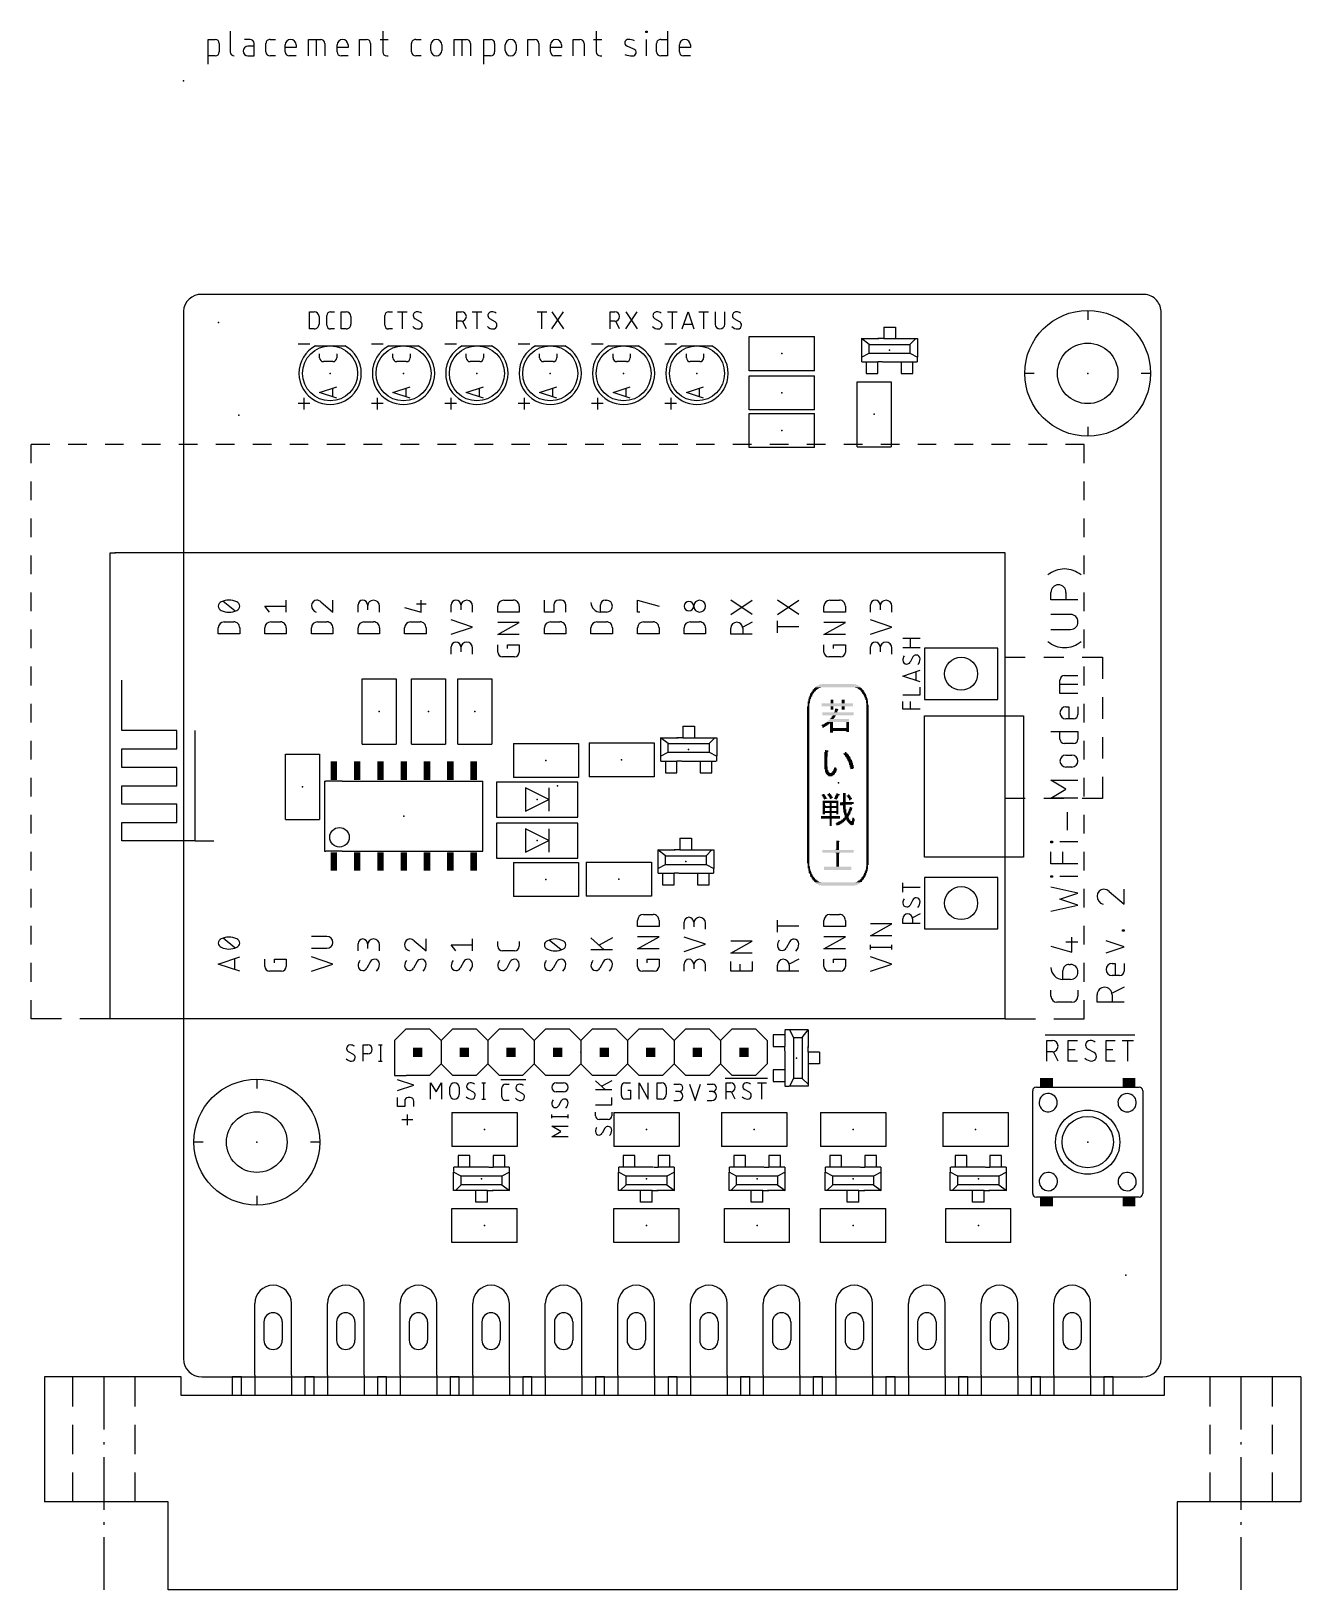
# Model space of a CAD drawing. Extents: x -8.3 to 60.9, y -11.6 to 73.3.
import ezdxf

# ---------------------------------------------------------------- set-up
doc = ezdxf.new("R2010")
doc.units = 0
for name, color, linetype in [('20', 30, 'CONTINUOUS'), ('21', 253, 'CONTINUOUS'), ('23', 7, 'CONTINUOUS'), ('51', 253, 'CONTINUOUS')]:
    doc.layers.add(name, color=color, linetype=linetype)

# ---------------------------------------------------------------- blocks, each defined once
blk = doc.blocks.new('RECT')
blk.add_solid([(-0.5, -0.5), (0.5, -0.5), (-0.5, 0.5), (0.5, 0.5)])

msp = doc.modelspace()

# ---------------------------------------------------------------- linework, layer by layer
at = {"layer": '20'}
for p, q in [((52.3, 59), (1, 59)), ((0, 58.08), (0, 1)), ((53.3, 1), (53.3, 58.08)), ((1, 0), (52.3, 0))]:
    msp.add_line(p, q, dxfattribs=at)
for centre in [(49.3, 54.7), (4, 12.8)]:
    msp.add_circle(centre, 1.651, dxfattribs=at)
for centre, radius, start, end in [((0.96, 58.04), 0.9608, 87.6141, 177.6141), ((52.34, 58.04), 0.9608, 2.3859, 92.3859), ((1, 1), 1, 180, 270), ((52.3, 1), 1, 270, 0)]:
    msp.add_arc(centre, radius, start, end, dxfattribs=at)
at = {"layer": '21'}
for p, q in [((2.5485, 73.3488), (2.5485, 72.227)), ((10.8694, 73.3488), (10.8694, 72.227)), ((22.5046, 73.3488), (22.5046, 72.227)), ((25.2019, 73.2741), (25.2019, 73.3488)), ((25.2019, 73.3488), (25.2767, 73.3488)), ((25.2767, 73.2741), (25.2019, 73.2741)), ((25.2767, 73.3488), (25.2767, 73.2741)), ((26.3968, 73.3488), (26.3968, 72.0027)), ((1.3589, 71.5539), (1.3589, 72.9001)), ((1.3589, 72.9001), (1.7328, 72.9001)), ((1.9572, 72.6758), (1.9572, 72.227)), ((3.632, 72.9001), (3.3329, 72.9001)), ((3.8564, 72.5262), (3.5199, 72.5262)), ((3.8564, 72.0027), (3.8564, 72.6758)), ((4.5006, 72.227), (4.5006, 72.6758)), ((4.725, 72.9001), (5.0241, 72.9001)), ((5.5481, 72.227), (5.5481, 72.601)), ((6.1464, 72.4514), (5.5481, 72.4514)), ((6.1464, 72.601), (6.1464, 72.4514)), ((6.813, 72.0027), (6.813, 72.9001)), ((6.813, 72.9001), (7.4861, 72.9001)), ((7.2617, 72.0027), (7.2617, 72.9001)), ((7.7105, 72.6758), (7.7105, 72.0027)), ((8.3771, 72.227), (8.3771, 72.601)), ((8.9754, 72.4514), (8.3771, 72.4514)), ((8.9754, 72.601), (8.9754, 72.4514)), ((9.609, 72.0027), (9.609, 72.9001)), ((9.609, 72.9001), (9.983, 72.9001)), ((10.2074, 72.6758), (10.2074, 72.0027)), ((10.7198, 72.9001), (11.1685, 72.9001)), ((12.44, 72.227), (12.44, 72.6758)), ((12.6643, 72.9001), (12.9635, 72.9001)), ((13.4875, 72.3018), (13.4875, 72.601)), ((14.0858, 72.601), (14.0858, 72.3018)), ((14.7524, 72.0027), (14.7524, 72.9001)), ((14.7524, 72.9001), (15.4255, 72.9001)), ((15.2011, 72.0027), (15.2011, 72.9001)), ((15.6498, 72.6758), (15.6498, 72.0027)), ((16.3706, 71.5539), (16.3706, 72.9001)), ((16.3706, 72.9001), (16.7446, 72.9001)), ((16.969, 72.6758), (16.969, 72.227)), ((17.5484, 72.3018), (17.5484, 72.601)), ((18.1467, 72.601), (18.1467, 72.3018)), ((18.7804, 72.0027), (18.7804, 72.9001)), ((18.7804, 72.9001), (19.1543, 72.9001)), ((19.3787, 72.6758), (19.3787, 72.0027)), ((20.0123, 72.227), (20.0123, 72.601)), ((20.6106, 72.4514), (20.0123, 72.4514)), ((20.6106, 72.601), (20.6106, 72.4514)), ((21.2443, 72.0027), (21.2443, 72.9001)), ((21.2443, 72.9001), (21.6182, 72.9001)), ((21.8426, 72.6758), (21.8426, 72.0027)), ((22.355, 72.9001), (22.8038, 72.9001)), ((24.5594, 72.3766), (24.1854, 72.5262)), ((25.2393, 72.0027), (25.2393, 72.9001)), ((25.7985, 72.227), (25.7985, 72.6758)), ((26.0229, 72.9001), (26.3968, 72.9001)), ((27.0391, 72.227), (27.0391, 72.601)), ((27.6374, 72.4514), (27.0391, 72.4514)), ((27.6374, 72.601), (27.6374, 72.4514)), ((1.7328, 72.0027), (1.3589, 72.0027)), ((3.5199, 72.0027), (3.8564, 72.0027)), ((5.0241, 72.0027), (4.725, 72.0027)), ((6.1464, 72.0027), (5.7725, 72.0027)), ((8.9754, 72.0027), (8.6014, 72.0027)), ((11.0937, 72.0027), (11.1685, 72.0027)), ((12.9635, 72.0027), (12.6643, 72.0027)), ((16.7446, 72.0027), (16.3706, 72.0027)), ((20.6106, 72.0027), (20.2367, 72.0027)), ((22.729, 72.0027), (22.8038, 72.0027)), ((26.3968, 72.0027), (26.0229, 72.0027)), ((27.6374, 72.0027), (27.2635, 72.0027)), ((6.8703, 57.1181), (6.8703, 58.0579)), ((6.8703, 58.0579), (7.1313, 58.0579)), ((7.3924, 57.7968), (7.3924, 57.3792)), ((7.8126, 57.3269), (7.8126, 57.8491)), ((8.0214, 58.0579), (8.2303, 58.0579)), ((8.6076, 57.1181), (8.6076, 58.0579)), ((8.6076, 58.0579), (8.8687, 58.0579)), ((9.1297, 57.7968), (9.1297, 57.3792)), ((10.9757, 57.3269), (10.9757, 57.8491)), ((11.1845, 58.0579), (11.3933, 58.0579)), ((11.6793, 58.0579), (12.2014, 58.0579)), ((11.9403, 57.1181), (11.9403, 58.0579)), ((14.9036, 57.1181), (14.9036, 58.0579)), ((14.9036, 58.0579), (15.1647, 58.0579)), ((15.7513, 58.0579), (16.2734, 58.0579)), ((16.0124, 57.1181), (16.0124, 58.0579)), ((19.2861, 58.0579), (19.8082, 58.0579)), ((19.5472, 57.1181), (19.5472, 58.0579)), ((20.0873, 57.1181), (20.7139, 58.0579)), ((20.0873, 58.0579), (20.7139, 57.1181)), ((23.2585, 57.1181), (23.2585, 58.0579)), ((23.2585, 58.0579), (23.5196, 58.0579)), ((24.115, 57.1181), (24.7415, 58.0579)), ((24.115, 58.0579), (24.7415, 57.1181)), ((26.3978, 58.0579), (26.9199, 58.0579)), ((26.6589, 57.1181), (26.6589, 58.0579)), ((27.1991, 57.1181), (27.5123, 58.0579)), ((27.5123, 58.0579), (27.8256, 57.1181)), ((28.1047, 58.0579), (28.6268, 58.0579)), ((28.3658, 57.1181), (28.3658, 58.0579)), ((28.9886, 58.0579), (28.9886, 57.3792)), ((29.5107, 57.3792), (29.5107, 58.0579)), ((49.3, 58.129), (49.3, 57.621)), ((7.1313, 57.1181), (6.8703, 57.1181)), ((8.2303, 57.1181), (8.0214, 57.1181)), ((8.8687, 57.1181), (8.6076, 57.1181)), ((11.3933, 57.1181), (11.1845, 57.1181)), ((12.9199, 57.5097), (12.6328, 57.6663)), ((15.1647, 57.5358), (14.9036, 57.5358)), ((15.4257, 57.1181), (15.2169, 57.5358)), ((16.992, 57.5097), (16.7048, 57.6663)), ((23.5196, 57.5358), (23.2585, 57.5358)), ((23.7806, 57.1181), (23.5718, 57.5358)), ((25.9926, 57.5097), (25.7054, 57.6663)), ((27.7473, 57.3531), (27.2774, 57.3531)), ((30.3207, 57.5097), (30.0335, 57.6663)), ((6.8887, 56.2875), (6.2538, 56.2875)), ((10.8887, 56.2875), (10.2538, 56.2875)), ((14.8887, 56.2875), (14.2538, 56.2875)), ((18.8888, 56.2875), (18.2538, 56.2875)), ((22.8888, 56.2875), (22.2538, 56.2875)), ((26.8888, 56.2875), (26.2538, 56.2875)), ((30.8445, 56.6996), (34.4005, 56.6996)), ((30.8445, 54.8454), (30.8445, 56.6996)), ((34.4005, 54.8454), (34.4005, 56.6996)), ((37.3862, 56.2725), (36.9687, 56.59)), ((36.9687, 56.59), (37.9212, 56.59)), ((36.9687, 56.59), (36.9687, 55.32)), ((37.3862, 55.7963), (37.3862, 56.2725)), ((37.3862, 56.2725), (38.9738, 56.2725)), ((38.9738, 56.2725), (39.6088, 56.2726)), ((39.0738, 56.59), (39.9262, 56.59)), ((39.6088, 56.2726), (39.9262, 56.59)), ((39.6088, 56.2726), (39.6088, 55.7962)), ((39.9262, 56.59), (40.0263, 56.5901)), ((40.0263, 56.5901), (40.0263, 55.5788)), ((36.9688, 55.5788), (37.3862, 55.7963)), ((37.3862, 55.7963), (39.6089, 55.7963)), ((38.1213, 55.32), (38.8737, 55.32)), ((39.6089, 55.7963), (40.0263, 55.5788)), ((40.0263, 55.32), (40.0263, 55.5581)), ((34.4005, 54.8454), (30.8445, 54.8454)), ((30.8445, 54.5646), (34.4005, 54.5646)), ((30.8445, 52.7104), (30.8445, 54.5646)), ((34.4005, 52.7104), (34.4005, 54.5646)), ((46.379, 54.7), (45.871, 54.7)), ((52.729, 54.7), (52.221, 54.7)), ((36.7317, 50.6895), (36.7317, 54.2455)), ((36.7317, 54.2455), (38.5859, 54.2455)), ((38.5859, 54.2455), (38.5859, 50.6895)), ((6.8887, 53.0538), (6.2538, 53.0538)), ((6.5713, 53.3713), (6.5713, 52.7363)), ((10.8887, 53.0538), (10.2538, 53.0538)), ((10.5713, 53.3713), (10.5713, 52.7363)), ((14.8887, 53.0538), (14.2538, 53.0538)), ((14.5713, 53.3713), (14.5713, 52.7363)), ((18.8888, 53.0538), (18.2538, 53.0538)), ((18.5712, 53.3713), (18.5712, 52.7363)), ((22.8888, 53.0538), (22.2538, 53.0538)), ((22.5713, 53.3713), (22.5713, 52.7363)), ((26.8888, 53.0538), (26.2538, 53.0538)), ((26.5713, 53.3713), (26.5713, 52.7363)), ((34.4005, 52.7104), (30.8445, 52.7104)), ((30.8445, 52.5171), (34.4005, 52.5171)), ((30.8445, 50.6629), (30.8445, 52.5171)), ((34.4005, 50.6629), (34.4005, 52.5171)), ((49.3, 51.779), (49.3, 51.271)), ((-8.3, 49.8075), (-8.3, 50.8263)), ((-7.2862, 50.8263), (-8.3, 50.8263)), ((-5.2724, 50.8263), (-6.2862, 50.8263)), ((-3.2586, 50.8263), (-4.2724, 50.8263)), ((-1.2448, 50.8263), (-2.2586, 50.8263)), ((0.769, 50.8263), (-0.2448, 50.8263)), ((2.7828, 50.8263), (1.769, 50.8263)), ((4.7966, 50.8263), (3.7828, 50.8263)), ((6.8103, 50.8263), (5.7966, 50.8263)), ((8.8241, 50.8263), (7.8103, 50.8263)), ((10.8379, 50.8263), (9.8241, 50.8263)), ((12.8517, 50.8263), (11.8379, 50.8263)), ((14.8655, 50.8263), (13.8517, 50.8263)), ((16.8793, 50.8263), (15.8655, 50.8263)), ((18.8931, 50.8263), (17.8793, 50.8263)), ((20.9069, 50.8263), (19.8931, 50.8263)), ((22.9207, 50.8263), (21.9069, 50.8263)), ((24.9345, 50.8263), (23.9207, 50.8263)), ((26.9483, 50.8263), (25.9345, 50.8263)), ((28.9621, 50.8263), (27.9483, 50.8263)), ((30.9759, 50.8263), (29.9621, 50.8263)), ((34.4005, 50.6629), (30.8445, 50.6629)), ((32.9897, 50.8263), (31.9759, 50.8263)), ((35.0034, 50.8263), (33.9897, 50.8263)), ((37.0172, 50.8263), (36.0034, 50.8263)), ((36.7317, 50.6895), (38.5859, 50.6895)), ((39.031, 50.8263), (38.0172, 50.8263)), ((41.0448, 50.8263), (40.031, 50.8263)), ((43.0586, 50.8263), (42.0448, 50.8263)), ((45.0724, 50.8263), (44.0586, 50.8263)), ((47.0862, 50.8263), (46.0724, 50.8263)), ((49.1, 50.8263), (48.0862, 50.8263)), ((49.1, 49.8075), (49.1, 50.8263)), ((-8.3, 47.7888), (-8.3, 48.8075)), ((49.1, 47.7888), (49.1, 48.8075)), ((-8.3, 45.77), (-8.3, 46.7888)), ((49.1, 45.77), (49.1, 46.7888)), ((-8.3, 43.7512), (-8.3, 44.77)), ((-4, 19.5263), (-4, 44.9263)), ((-4, 44.9263), (-3.7, 44.9263)), ((-3.7, 44.9263), (-3.73, 44.9263)), ((44.5, 44.9263), (-3.7, 44.9263)), ((44.53, 44.9263), (44.5, 44.9263)), ((44.8, 44.9263), (44.5, 44.9263)), ((44.8, 39.2263), (44.8, 44.9263)), ((49.1, 43.7512), (49.1, 44.77)), ((-8.3, 41.7325), (-8.3, 42.7512)), ((47.2981, 42.3549), (47.2981, 42.7641)), ((48.1165, 42.7641), (48.1165, 42.3549)), ((49.1, 41.7325), (49.1, 42.7512)), ((2.8096, 41.7512), (2.1604, 42.2705)), ((4.7004, 41.6863), (4.4408, 42.0109)), ((4.4408, 42.0109), (5.6092, 42.0109)), ((5.6092, 41.6863), (5.6092, 42.3355)), ((7.5001, 42.2381), (8.1492, 41.6863)), ((8.1492, 41.6863), (8.1492, 42.3355)), ((9.5208, 41.6863), (9.5208, 42.0758)), ((10.0401, 42.0758), (10.0401, 41.8162)), ((10.6892, 41.6863), (10.6892, 42.0109)), ((12.0608, 41.946), (12.9696, 41.6863)), ((12.7099, 42.1407), (13.2292, 42.1407)), ((12.9696, 41.6863), (12.9696, 42.3355)), ((14.6008, 41.6863), (14.6008, 42.0758)), ((15.1201, 42.0758), (15.1201, 41.8162)), ((15.7692, 41.6863), (15.7692, 42.0109)), ((17.1408, 41.6863), (17.1408, 42.0109)), ((18.3092, 41.6863), (17.1408, 41.6863)), ((17.4654, 42.3355), (17.9846, 42.3355)), ((18.3092, 42.0109), (18.3092, 41.6863)), ((19.6808, 41.6863), (19.6808, 42.3355)), ((20.2001, 41.6863), (19.6808, 41.6863)), ((20.2001, 42.0758), (20.2001, 41.6863)), ((20.5896, 42.3355), (20.4597, 42.3355)), ((20.8492, 41.6863), (20.8492, 42.0758)), ((22.7401, 41.6863), (22.7401, 42.0758)), ((23.0646, 41.6863), (22.7401, 41.6863)), ((22.9997, 42.3355), (23.0646, 42.3355)), ((24.7608, 41.6863), (24.7608, 42.3355)), ((24.7608, 42.3355), (25.9292, 42.0109)), ((24.8906, 41.6863), (24.7608, 41.6863)), ((31.0092, 41.5565), (29.8408, 42.3355)), ((29.8408, 41.5565), (31.0092, 42.3355)), ((33.5492, 41.5565), (32.3808, 42.3355)), ((32.3808, 41.5565), (33.5492, 42.3355)), ((34.9208, 41.6863), (34.9208, 42.0109)), ((36.0892, 41.6863), (34.9208, 41.6863)), ((35.2454, 42.3355), (35.7646, 42.3355)), ((36.0892, 42.0109), (36.0892, 41.6863)), ((37.4608, 41.6863), (37.4608, 42.0758)), ((37.9801, 42.0758), (37.9801, 41.8162)), ((38.6292, 41.6863), (38.6292, 42.0109)), ((48.7713, 42.3549), (47.2981, 42.3549)), ((1.9008, 40.5052), (1.9008, 40.8298)), ((2.2254, 41.1544), (2.7446, 41.1544)), ((3.0692, 40.8298), (3.0692, 40.5052)), ((4.4408, 40.5052), (4.4408, 40.8298)), ((4.7654, 41.1544), (5.2846, 41.1544)), ((5.6092, 40.8298), (5.6092, 40.5052)), ((6.9808, 40.5052), (6.9808, 40.8298)), ((7.3054, 41.1544), (7.8246, 41.1544)), ((8.1492, 40.8298), (8.1492, 40.5052)), ((9.5208, 40.5052), (9.5208, 40.8298)), ((9.8454, 41.1544), (10.3646, 41.1544)), ((10.6892, 40.8298), (10.6892, 40.5052)), ((12.0608, 40.5052), (12.0608, 40.8298)), ((12.3854, 41.1544), (12.9046, 41.1544)), ((13.2292, 40.8298), (13.2292, 40.5052)), ((15.7692, 40.8679), (14.6008, 41.2574)), ((14.6008, 40.4784), (15.7692, 40.8679)), ((17.1408, 40.4671), (18.3092, 41.1163)), ((18.3092, 41.1163), (17.1408, 41.1163)), ((19.6808, 40.5052), (19.6808, 40.8298)), ((20.0054, 41.1544), (20.5246, 41.1544)), ((20.8492, 40.8298), (20.8492, 40.5052)), ((22.2208, 40.5052), (22.2208, 40.8298)), ((22.5454, 41.1544), (23.0646, 41.1544)), ((23.3892, 40.8298), (23.3892, 40.5052)), ((24.7608, 40.5052), (24.7608, 40.8298)), ((25.0854, 41.1544), (25.6046, 41.1544)), ((25.9292, 40.8298), (25.9292, 40.5052)), ((27.3008, 40.5052), (27.3008, 40.8298)), ((27.6254, 41.1544), (28.1446, 41.1544)), ((28.4692, 40.8298), (28.4692, 40.5052)), ((29.8408, 40.4858), (29.8408, 40.8103)), ((31.0092, 41.1349), (30.4899, 40.8753)), ((30.4899, 40.8103), (30.4899, 40.4858)), ((32.3808, 40.5546), (32.3808, 41.2037)), ((33.5492, 40.8792), (32.3808, 40.8792)), ((34.9208, 40.4671), (36.0892, 41.1163)), ((36.0892, 41.1163), (34.9208, 41.1163)), ((38.6292, 40.8679), (37.4608, 41.2574)), ((37.4608, 40.4784), (38.6292, 40.8679)), ((48.3621, 41.5616), (47.2981, 41.5616)), ((-8.3, 39.7138), (-8.3, 40.7325)), ((3.0692, 40.5052), (1.9008, 40.5052)), ((5.6092, 40.5052), (4.4408, 40.5052)), ((8.1492, 40.5052), (6.9808, 40.5052)), ((10.6892, 40.5052), (9.5208, 40.5052)), ((13.2292, 40.5052), (12.0608, 40.5052)), ((18.3092, 40.4671), (17.1408, 40.4671)), ((20.8492, 40.5052), (19.6808, 40.5052)), ((23.3892, 40.5052), (22.2208, 40.5052)), ((25.9292, 40.5052), (24.7608, 40.5052)), ((28.4692, 40.5052), (27.3008, 40.5052)), ((31.0092, 40.4858), (29.8408, 40.4858)), ((36.0892, 40.4671), (34.9208, 40.4671)), ((39.2221, 40.2628), (40.1619, 40.2628)), ((39.6398, 39.7407), (39.6398, 40.2628)), ((47.2981, 40.7431), (48.3621, 40.7431)), ((49.1, 39.7138), (49.1, 40.7325)), ((14.6008, 39.4003), (14.6008, 39.7898)), ((15.1201, 39.7898), (15.1201, 39.5302)), ((15.7692, 39.4003), (15.7692, 39.7249)), ((17.1408, 39.5076), (17.1408, 39.8971)), ((18.0496, 39.2479), (17.4004, 39.2479)), ((17.6601, 39.7023), (17.6601, 39.8971)), ((17.6601, 39.8971), (18.3092, 39.8971)), ((18.3092, 39.8971), (18.3092, 39.5076)), ((34.9208, 39.5076), (34.9208, 39.8971)), ((35.8296, 39.2479), (35.1804, 39.2479)), ((35.4401, 39.7023), (35.4401, 39.8971)), ((35.4401, 39.8971), (36.0892, 39.8971)), ((36.0892, 39.8971), (36.0892, 39.5076)), ((37.4608, 39.4003), (37.4608, 39.7898)), ((37.9801, 39.7898), (37.9801, 39.5302)), ((38.6292, 39.4003), (38.6292, 39.7249)), ((40.1619, 39.7407), (39.2221, 39.7407)), ((39.7703, 39.244), (39.6137, 38.9568)), ((44.4, 39.7263), (40.4, 39.7263)), ((40.4, 39.7263), (40.4, 38.9263)), ((44.4, 36.9263), (44.4, 39.7263)), ((44.8, 31.5263), (44.8, 39.2263)), ((44.8, 39.2263), (45.9, 39.2263)), ((46.9, 39.2263), (48, 39.2263)), ((49, 39.2263), (50.1, 39.2263)), ((50.1, 39.2263), (50.1, 38.0513)), ((-8.3, 37.695), (-8.3, 38.7138)), ((39.2221, 38.2035), (40.1619, 38.5167)), ((39.927, 38.4384), (39.927, 37.9685)), ((40.4, 38.9263), (40.4, 36.9263)), ((49.1, 37.695), (49.1, 38.7138)), ((-3.35, 35.2263), (-3.35, 37.9763)), ((9.7542, 34.497), (9.7542, 38.053)), ((9.7542, 38.053), (11.6083, 38.053)), ((11.6083, 38.053), (11.6083, 34.497)), ((12.4367, 34.497), (12.4367, 38.053)), ((12.4367, 38.053), (14.2909, 38.053)), ((14.2909, 38.053), (14.2909, 34.497)), ((14.9604, 34.497), (14.9604, 38.053)), ((14.9604, 38.053), (16.8146, 38.053)), ((16.8146, 38.053), (16.8146, 34.497)), ((40.1619, 37.8902), (39.2221, 38.2035)), ((40.1619, 37.1822), (40.1619, 37.5998)), ((47.7892, 37.2421), (47.7892, 37.9787)), ((48.7713, 37.7332), (47.7892, 37.7332)), ((48.0347, 38.2243), (48.7713, 38.2243)), ((-8.3, 35.6763), (-8.3, 36.695)), ((39.2221, 37.1822), (40.1619, 37.1822)), ((39.2221, 36.3897), (39.2221, 36.8074)), ((39.6398, 36.3897), (39.6398, 36.8074)), ((40.4, 36.9263), (44.4, 36.9263)), ((48.7713, 37.2421), (47.7892, 37.2421)), ((49.1, 35.6763), (49.1, 36.695)), ((50.1, 37.0513), (50.1, 35.8762)), ((40.1619, 36.3897), (39.2221, 36.3897)), ((40.4, 28.3263), (40.4, 36.0263)), ((40.4, 36.0263), (40.5, 36.0263)), ((40.4, 36.0263), (40.5, 36.0263)), ((40.5, 36.0263), (45.8, 36.0263)), ((45.8, 36.0263), (45.8, 28.3263)), ((48.1165, 36.5245), (48.2802, 36.5245)), ((48.5258, 35.8697), (48.1165, 35.8697)), ((48.2802, 36.5245), (48.2802, 35.8697)), ((48.7713, 36.5245), (48.7713, 36.1152)), ((-0.35, 35.2263), (-3.35, 35.2263)), ((-0.35, 34.2263), (-0.35, 35.2263)), ((0.65, 29.2263), (0.65, 35.2263)), ((26.4325, 34.5225), (26.015, 34.84)), ((26.015, 34.84), (26.9675, 34.84)), ((26.015, 34.84), (26.015, 33.57)), ((28.1201, 34.84), (28.9725, 34.84)), ((28.6551, 34.5226), (28.9725, 34.84)), ((28.9725, 34.84), (29.0725, 34.8401)), ((29.0725, 34.8401), (29.0725, 33.8288)), ((47.2981, 35.1775), (48.7713, 35.1775)), ((47.7892, 34.7683), (47.7892, 35.1775)), ((48.7713, 35.1775), (48.7713, 34.7683)), ((50.1, 34.8762), (50.1, 33.7013)), ((-8.3, 33.6575), (-8.3, 34.6763)), ((-3.35, 33.2263), (-3.35, 34.2263)), ((-3.35, 34.2263), (-0.35, 34.2263)), ((9.7542, 34.497), (11.6083, 34.497)), ((12.4367, 34.497), (14.2909, 34.497)), ((14.9604, 34.497), (16.8146, 34.497)), ((17.987, 34.5271), (21.543, 34.5271)), ((17.987, 34.5271), (17.987, 32.6729)), ((21.543, 34.5271), (21.543, 32.6729)), ((22.1145, 34.5596), (25.6705, 34.5596)), ((22.1145, 34.5596), (22.1145, 32.7054)), ((25.6705, 34.5596), (25.6705, 32.7054)), ((26.0151, 33.8288), (26.4325, 34.0463)), ((26.4325, 34.0463), (26.4325, 34.5225)), ((26.4325, 34.5225), (28.0201, 34.5225)), ((26.4325, 34.0463), (28.6552, 34.0463)), ((28.0201, 34.5225), (28.6551, 34.5226)), ((28.6551, 34.5226), (28.6551, 34.0462)), ((28.6552, 34.0463), (29.0725, 33.8288)), ((48.5258, 34.5227), (48.0347, 34.5227)), ((49.1, 33.6575), (49.1, 34.6763)), ((-0.35, 33.2263), (-3.35, 33.2263)), ((-0.35, 32.2263), (-0.35, 33.2263)), ((5.5629, 30.3808), (5.5629, 33.9368)), ((5.5629, 33.9368), (7.4171, 33.9368)), ((7.4171, 33.9368), (7.4171, 30.3808)), ((27.1676, 33.57), (27.92, 33.57)), ((29.0725, 33.57), (29.0725, 33.8081)), ((48.1165, 33.8982), (48.4439, 33.8982)), ((48.4439, 33.2434), (48.1165, 33.2434)), ((-8.3, 31.6388), (-8.3, 32.6575)), ((7.6958, 32.4763), (7.6958, 28.6663)), ((7.6958, 32.4763), (7.7593, 32.4763)), ((8.6483, 32.4763), (9.0293, 32.4763)), ((9.9183, 32.4763), (10.2993, 32.4763)), ((11.1883, 32.4763), (11.5693, 32.4763)), ((12.4583, 32.4763), (12.8392, 32.4763)), ((13.7283, 32.4763), (14.1093, 32.4763)), ((14.9983, 32.4763), (15.3793, 32.4763)), ((16.2683, 32.4763), (16.3317, 32.4763)), ((16.3317, 28.6663), (16.3317, 32.4763)), ((21.5113, 32.4237), (17.0663, 32.4237)), ((17.0663, 32.4237), (17.0663, 30.5188)), ((21.543, 32.6729), (17.987, 32.6729)), ((21.5113, 30.5188), (21.5113, 32.4237)), ((25.6705, 32.7054), (22.1145, 32.7054)), ((48.1165, 32.0347), (47.2981, 32.5257)), ((47.2981, 32.5257), (48.7713, 32.5257)), ((49.1, 31.6388), (49.1, 32.6575)), ((50.1, 32.7013), (50.1, 31.5263)), ((-3.35, 31.2263), (-3.35, 32.2263)), ((-3.35, 32.2263), (-0.35, 32.2263)), ((18.6538, 32.1063), (18.6538, 30.8362)), ((19.9238, 31.4713), (18.6538, 32.1063)), ((18.6538, 30.8362), (19.9238, 31.4713)), ((19.9238, 32.1063), (19.9238, 30.8362)), ((44.8, 19.5263), (44.8, 31.5263)), ((45.9, 31.5263), (44.8, 31.5263)), ((48, 31.5263), (46.9, 31.5263)), ((47.2981, 31.5436), (48.1165, 32.0347)), ((48.7713, 31.5436), (47.2981, 31.5436)), ((50.1, 31.5263), (49, 31.5263)), ((-8.3, 29.62), (-8.3, 30.6388)), ((-0.35, 31.2263), (-3.35, 31.2263)), ((-0.35, 30.2263), (-0.35, 31.2263)), ((48.1984, 29.8093), (48.1984, 30.7914)), ((49.1, 29.62), (49.1, 30.6388)), ((-3.35, 29.2263), (-3.35, 30.2263)), ((-3.35, 30.2263), (-0.35, 30.2263)), ((5.5629, 30.3808), (7.4171, 30.3808)), ((17.0663, 30.5188), (21.5113, 30.5188)), ((21.5113, 30.1863), (17.0663, 30.1863)), ((17.0663, 30.1863), (17.0663, 28.2813)), ((18.6538, 29.8688), (18.6538, 28.5988)), ((19.9238, 29.2338), (18.6538, 29.8688)), ((19.9238, 29.8688), (19.9238, 28.5988)), ((21.5113, 28.2813), (21.5113, 30.1863)), ((0.65, 29.2263), (-3.35, 29.2263)), ((0.65, 29.2263), (1.65, 29.2263)), ((18.6538, 28.5988), (19.9238, 29.2338)), ((47.2981, 29.1197), (47.2981, 29.2015)), ((47.2981, 29.2015), (47.3799, 29.2015)), ((47.3799, 29.1197), (47.2981, 29.1197)), ((47.3799, 29.2015), (47.3799, 29.1197)), ((48.7713, 29.1606), (47.7892, 29.1606)), ((-8.3, 27.6013), (-8.3, 28.62)), ((7.6958, 28.6663), (7.7593, 28.6663)), ((8.6483, 28.6663), (9.0293, 28.6663)), ((9.9183, 28.6663), (10.2993, 28.6663)), ((11.1883, 28.6663), (11.5693, 28.6663)), ((12.4583, 28.6663), (12.8392, 28.6663)), ((13.7283, 28.6663), (14.1093, 28.6663)), ((14.9983, 28.6663), (15.3793, 28.6663)), ((16.2683, 28.6663), (16.3317, 28.6663)), ((17.0663, 28.2813), (21.5113, 28.2813)), ((17.987, 28.0346), (21.543, 28.0346)), ((17.987, 28.0346), (17.987, 26.1804)), ((21.543, 28.0346), (21.543, 26.1804)), ((21.9558, 28.0671), (25.5118, 28.0671)), ((21.9558, 28.0671), (21.9558, 26.2129)), ((25.5118, 28.0671), (25.5118, 26.2129)), ((26.2737, 28.4113), (25.8562, 28.7288)), ((25.8562, 28.7288), (26.8087, 28.7288)), ((25.8562, 28.7288), (25.8562, 27.4588)), ((26.2737, 27.9351), (26.2737, 28.4113)), ((26.2737, 28.4113), (27.8613, 28.4113)), ((27.8613, 28.4113), (28.4963, 28.4114)), ((27.9613, 28.7288), (28.8137, 28.7288)), ((28.4963, 28.4114), (28.8137, 28.7288)), ((28.4963, 28.4114), (28.4963, 27.935)), ((28.8137, 28.7288), (28.9138, 28.7289)), ((28.9138, 28.7289), (28.9138, 27.7176)), ((45.8, 28.3263), (40.4, 28.3263)), ((47.2981, 27.9622), (47.2981, 28.6169)), ((47.9529, 27.9622), (47.9529, 28.6169)), ((49.1, 27.6013), (49.1, 28.62)), ((25.8563, 27.7176), (26.2737, 27.9351)), ((26.2737, 27.9351), (28.4964, 27.9351)), ((27.0088, 27.4588), (27.7612, 27.4588)), ((28.4964, 27.9351), (28.9138, 27.7176)), ((28.9138, 27.4588), (28.9138, 27.6968)), ((44.4, 27.2263), (40.4, 27.2263)), ((40.4, 27.2263), (40.4, 24.4262)), ((44.4, 24.4262), (44.4, 27.2263)), ((48.7713, 27.9622), (47.2981, 27.9622)), ((47.2981, 27.2367), (47.2981, 27.3185)), ((47.2981, 27.3185), (47.3799, 27.3185)), ((47.3799, 27.2367), (47.2981, 27.2367)), ((47.3799, 27.3185), (47.3799, 27.2367)), ((48.7713, 27.2776), (47.7892, 27.2776)), ((-8.3, 25.5825), (-8.3, 26.6013)), ((39.2221, 26.4158), (39.2221, 26.9379)), ((40.1619, 26.6768), (39.2221, 26.6768)), ((48.7713, 26.3662), (47.2981, 26.6936)), ((47.7892, 26.0388), (48.7713, 26.3662)), ((49.1, 25.5825), (49.1, 26.6013)), ((50.4675, 26.4576), (51.2859, 25.7619)), ((51.2859, 25.7619), (51.2859, 26.5804)), ((21.543, 26.1804), (17.987, 26.1804)), ((25.5118, 26.2129), (21.9558, 26.2129)), ((39.7703, 26.0105), (39.6137, 25.7233)), ((47.2981, 25.3841), (48.7713, 25.7114)), ((48.7713, 25.7114), (47.7892, 26.0388)), ((24.7608, 24.5554), (24.7608, 24.88)), ((25.0854, 25.2046), (25.6046, 25.2046)), ((25.9292, 24.88), (25.9292, 24.5554)), ((27.3008, 24.403), (27.3008, 24.7925)), ((27.8201, 24.7925), (27.8201, 24.5329)), ((28.4692, 24.403), (28.4692, 24.7276)), ((32.3808, 24.2433), (32.3808, 24.8924)), ((34.9208, 24.5554), (34.9208, 24.88)), ((35.2454, 25.2046), (35.7646, 25.2046)), ((36.0892, 24.88), (36.0892, 24.5554)), ((37.4608, 24.0489), (38.6292, 24.698)), ((38.6292, 24.698), (37.4608, 24.698)), ((39.2221, 24.7146), (39.2221, 24.9757)), ((40.1619, 24.7146), (39.2221, 24.7146)), ((40.1619, 25.2367), (39.7442, 25.0279)), ((39.7442, 24.9757), (39.7442, 24.7146)), ((-8.3, 23.5638), (-8.3, 24.5825)), ((2.8096, 23.3899), (2.1604, 23.9092)), ((7.8246, 24.0122), (6.9808, 24.0122)), ((13.2292, 23.2219), (13.2292, 23.8711)), ((15.7692, 23.2219), (15.7692, 23.8711)), ((20.5896, 23.2869), (19.9404, 23.8061)), ((22.2208, 23.9261), (22.9348, 23.277)), ((23.3892, 23.9261), (22.6752, 23.5366)), ((25.9292, 24.5554), (24.7608, 24.5554)), ((24.7608, 23.3362), (25.9292, 23.9854)), ((25.9292, 23.9854), (24.7608, 23.9854)), ((28.4692, 23.5846), (27.3008, 23.9741)), ((33.5492, 24.5678), (32.3808, 24.5678)), ((36.0892, 24.5554), (34.9208, 24.5554)), ((34.9208, 23.3362), (36.0892, 23.9854)), ((36.0892, 23.9854), (34.9208, 23.9854)), ((38.6292, 24.0489), (37.4608, 24.0489)), ((40.4, 24.4262), (44.4, 24.4262)), ((48.4439, 23.152), (48.4439, 23.9704)), ((49.1, 23.5638), (49.1, 24.5825)), ((51.2041, 24.2968), (51.2041, 24.3786)), ((51.2041, 24.3786), (51.2859, 24.3786)), ((51.2859, 24.2968), (51.2041, 24.2968)), ((51.2859, 24.3786), (51.2859, 24.2968)), ((6.9808, 23.3631), (7.8246, 23.3631)), ((9.5208, 23.2219), (9.5208, 23.6114)), ((10.0401, 23.6114), (10.0401, 23.3518)), ((10.6892, 23.2219), (10.6892, 23.5465)), ((12.5801, 23.7737), (13.2292, 23.2219)), ((14.8604, 23.2219), (14.6008, 23.5465)), ((14.6008, 23.5465), (15.7692, 23.5465)), ((17.1408, 23.4783), (17.1408, 23.7379)), ((18.0496, 23.2186), (17.4004, 23.2186)), ((18.3092, 23.7379), (18.3092, 23.4783)), ((23.3892, 23.277), (22.2208, 23.277)), ((25.9292, 23.3362), (24.7608, 23.3362)), ((27.3008, 23.1951), (28.4692, 23.5846)), ((29.8408, 23.1054), (31.0092, 23.7545)), ((31.0092, 23.7545), (29.8408, 23.7545)), ((31.0092, 23.1054), (29.8408, 23.1054)), ((33.0624, 23.7339), (32.8676, 23.3769)), ((36.0892, 23.3362), (34.9208, 23.3362)), ((37.4608, 23.2911), (37.4608, 23.5507)), ((37.4608, 23.4209), (38.6292, 23.4209)), ((38.6292, 23.2911), (38.6292, 23.5507)), ((47.2981, 23.4793), (48.4439, 23.152)), ((48.1165, 23.7249), (48.7713, 23.7249)), ((51.2859, 23.4458), (50.3038, 23.7732)), ((50.3038, 23.1184), (51.2859, 23.4458)), ((-8.3, 21.545), (-8.3, 22.5638)), ((1.9008, 22.5065), (3.0692, 22.896)), ((3.0692, 22.1171), (1.9008, 22.5065)), ((2.7771, 22.7986), (2.7771, 22.2144)), ((4.4408, 22.3767), (4.4408, 22.7662)), ((5.3496, 22.1171), (4.7004, 22.1171)), ((4.9601, 22.5714), (4.9601, 22.7662)), ((4.9601, 22.7662), (5.6092, 22.7662)), ((5.6092, 22.7662), (5.6092, 22.3767)), ((8.1492, 22.5065), (6.9808, 22.896)), ((6.9808, 22.1171), (8.1492, 22.5065)), ((10.2024, 22.6363), (10.0076, 22.2793)), ((12.7424, 22.6363), (12.5476, 22.2793)), ((15.2824, 22.6363), (15.0876, 22.2793)), ((17.8224, 22.6363), (17.6276, 22.2793)), ((20.3624, 22.6363), (20.1676, 22.2793)), ((22.9024, 22.6363), (22.7076, 22.2793)), ((24.7608, 22.3767), (24.7608, 22.7662)), ((25.6696, 22.1171), (25.0204, 22.1171)), ((25.2801, 22.5714), (25.2801, 22.7662)), ((25.2801, 22.7662), (25.9292, 22.7662)), ((25.9292, 22.7662), (25.9292, 22.3767)), ((27.3008, 22.1171), (27.3008, 22.5065)), ((27.8201, 22.5065), (27.8201, 22.2469)), ((28.4692, 22.1171), (28.4692, 22.4416)), ((29.8408, 22.1171), (29.8408, 22.6363)), ((31.0092, 22.1171), (29.8408, 22.1171)), ((30.3601, 22.1171), (30.3601, 22.5065)), ((31.0092, 22.6363), (31.0092, 22.1171)), ((32.3808, 22.1171), (32.3808, 22.4416)), ((33.5492, 22.1171), (32.3808, 22.1171)), ((33.5492, 22.7662), (33.0299, 22.5065)), ((33.0299, 22.4416), (33.0299, 22.1171)), ((34.9208, 22.3767), (34.9208, 22.7662)), ((35.8296, 22.1171), (35.1804, 22.1171)), ((35.4401, 22.5714), (35.4401, 22.7662)), ((35.4401, 22.7662), (36.0892, 22.7662)), ((36.0892, 22.7662), (36.0892, 22.3767)), ((38.6292, 22.5065), (37.4608, 22.896)), ((37.4608, 22.1171), (38.6292, 22.5065)), ((47.9529, 21.6654), (47.9529, 22.1564)), ((48.2802, 22.4838), (48.3621, 22.4838)), ((49.1, 21.545), (49.1, 22.5638)), ((50.6311, 22.5343), (50.7948, 22.5343)), ((50.7948, 22.5343), (50.7948, 21.8796)), ((51.2859, 22.5343), (51.2859, 22.1251)), ((48.3621, 21.6654), (47.9529, 21.6654)), ((51.0404, 21.8796), (50.6311, 21.8796)), ((51.2859, 21.24), (50.6311, 20.9127)), ((-8.3, 19.5263), (-8.3, 20.545)), ((47.2981, 20.749), (47.2981, 21.0764)), ((48.4439, 20.4216), (47.6255, 20.4216)), ((48.7713, 21.0764), (48.7713, 20.749)), ((49.1, 19.5263), (49.1, 20.545)), ((49.8127, 20.4216), (49.8127, 20.8308)), ((51.2859, 20.4216), (49.8127, 20.4216)), ((50.6311, 20.8308), (50.6311, 20.4216)), ((-6.65, 19.5263), (-8.3, 19.5263)), ((-4, 19.5263), (-5.65, 19.5263)), ((44.8, 19.5263), (-4, 19.5263)), ((12.1444, 18.9706), (11.5094, 18.3356)), ((12.1444, 18.9706), (13.4144, 18.9706)), ((13.4144, 18.9706), (14.0494, 18.3356)), ((14.0494, 18.3356), (14.6844, 18.9706)), ((14.6844, 18.9706), (15.9544, 18.9706)), ((15.9544, 18.9706), (16.5894, 18.3356)), ((16.5894, 18.3356), (17.2244, 18.9706)), ((17.2244, 18.9706), (18.4944, 18.9706)), ((18.4944, 18.9706), (19.1294, 18.3356)), ((19.7644, 18.9706), (19.1294, 18.3356)), ((19.7644, 18.9706), (21.0344, 18.9706)), ((21.0344, 18.9706), (21.6694, 18.3356)), ((21.6694, 18.3356), (22.3044, 18.9706)), ((22.3044, 18.9706), (23.5744, 18.9706)), ((23.5744, 18.9706), (24.2094, 18.3356)), ((24.2094, 18.3356), (24.8444, 18.9706)), ((24.8444, 18.9706), (26.1144, 18.9706)), ((26.1144, 18.9706), (26.7494, 18.3356)), ((27.3844, 18.9706), (26.7494, 18.3356)), ((27.3844, 18.9706), (28.6544, 18.9706)), ((28.6544, 18.9706), (29.2894, 18.3356)), ((29.9244, 18.9706), (29.2894, 18.3356)), ((29.9244, 18.9706), (31.1944, 18.9706)), ((31.1944, 18.9706), (31.8294, 18.3356)), ((34.0519, 18.9119), (32.7819, 18.9119)), ((33.0407, 18.9118), (33.2582, 18.4944)), ((33.7344, 18.4944), (34.0519, 18.9119)), ((34.0519, 18.9119), (34.0519, 17.9594)), ((44.8, 19.5263), (46.45, 19.5263)), ((47.45, 19.5263), (49.1, 19.5263)), ((9.8059, 17.2085), (9.8059, 18.0975)), ((9.8059, 18.0975), (10.0528, 18.0975)), ((10.6377, 18.0975), (10.8353, 18.0975)), ((10.7365, 18.0975), (10.7365, 17.2085)), ((11.5094, 18.3356), (11.5094, 17.0656)), ((14.0494, 18.3356), (14.0494, 17.0656)), ((16.5894, 18.3356), (16.5894, 17.0656)), ((19.1294, 18.3356), (19.1294, 17.0656)), ((21.6694, 18.3356), (21.6694, 17.0656)), ((24.2094, 18.3356), (24.2094, 17.0656)), ((26.7494, 18.3356), (26.7494, 17.0656)), ((29.2894, 18.3356), (29.2894, 17.0656)), ((31.8294, 18.3356), (31.8294, 17.0656)), ((33.2582, 18.4944), (33.2582, 16.2717)), ((33.2582, 18.4944), (33.7344, 18.4944)), ((33.7344, 18.4944), (33.7344, 16.9068)), ((46.99, 18.6436), (51.8689, 18.6436)), ((47.0662, 17.2212), (47.0662, 18.3388)), ((47.0662, 18.3388), (47.3766, 18.3388)), ((48.2409, 17.2212), (48.2409, 18.3388)), ((48.2409, 18.3388), (48.7376, 18.3388)), ((48.2409, 17.8421), (48.6135, 17.8421)), ((49.6492, 17.6869), (49.3077, 17.8731)), ((50.2983, 17.2212), (50.2983, 18.3388)), ((50.2983, 18.3388), (50.795, 18.3388)), ((50.2983, 17.8421), (50.6708, 17.8421)), ((51.1718, 18.3388), (51.7927, 18.3388)), ((51.4822, 17.2212), (51.4822, 18.3388)), ((9.2692, 17.5789), (8.9976, 17.7271)), ((10.0528, 17.6036), (9.8059, 17.6036)), ((10.6377, 17.2085), (10.8353, 17.2085)), ((11.5094, 17.0656), (11.5094, 16.4306)), ((14.0494, 17.0656), (13.4144, 16.4306)), ((14.6844, 16.4306), (14.0494, 17.0656)), ((16.5894, 17.0656), (15.9544, 16.4306)), ((17.2244, 16.4306), (16.5894, 17.0656)), ((19.1294, 17.0656), (18.4944, 16.4306)), ((19.1294, 17.0656), (19.7644, 16.4306)), ((21.6694, 17.0656), (21.0344, 16.4306)), ((22.3044, 16.4306), (21.6694, 17.0656)), ((24.2094, 17.0656), (23.5744, 16.4306)), ((24.8444, 16.4306), (24.2094, 17.0656)), ((26.7494, 17.0656), (26.1144, 16.4306)), ((26.7494, 17.0656), (27.3844, 16.4306)), ((29.2894, 17.0656), (28.6544, 16.4306)), ((29.2894, 17.0656), (29.9244, 16.4306)), ((31.8294, 17.0656), (31.1944, 16.4306)), ((32.7819, 17.7593), (32.7819, 17.0069)), ((47.3766, 17.7179), (47.0662, 17.7179)), ((47.6871, 17.2212), (47.4387, 17.7179)), ((48.7376, 17.2212), (48.2409, 17.2212)), ((50.795, 17.2212), (50.2983, 17.2212)), ((4, 16.229), (4, 15.721)), ((11.5094, 16.4306), (12.1444, 16.4306)), ((12.5571, 15.9021), (11.6681, 16.1984)), ((13.4144, 16.4306), (12.1444, 16.4306)), ((15.9544, 16.4306), (14.6844, 16.4306)), ((18.4944, 16.4306), (17.2244, 16.4306)), ((17.3038, 16.2084), (18.6596, 16.2084)), ((21.0344, 16.4306), (19.7644, 16.4306)), ((23.5744, 16.4306), (22.3044, 16.4306)), ((22.4631, 16.1405), (23.0064, 15.6466)), ((23.3521, 16.1405), (22.8088, 15.8442)), ((26.1144, 16.4306), (24.8444, 16.4306)), ((28.6544, 16.4306), (27.3844, 16.4306)), ((29.5275, 16.2877), (31.8477, 16.2877)), ((31.1944, 16.4306), (29.9244, 16.4306)), ((33.2582, 16.2717), (33.0407, 15.8543)), ((33.7345, 16.2718), (33.2581, 16.2718)), ((33.7344, 16.9068), (33.7345, 16.2718)), ((33.7345, 16.2718), (34.0519, 15.9544)), ((34.0519, 16.8068), (34.0519, 15.9544)), ((11.6681, 15.6058), (12.5571, 15.9021)), ((13.4779, 15.1448), (13.4779, 16.0338)), ((13.4779, 16.0338), (13.7742, 15.5399)), ((13.7742, 15.5399), (14.0705, 16.0338)), ((14.0705, 16.0338), (14.0705, 15.1448)), ((14.5331, 15.3917), (14.5331, 15.7868)), ((15.027, 15.7868), (15.027, 15.3917)), ((15.8121, 15.5152), (15.5405, 15.6633)), ((16.2662, 16.0338), (16.4638, 16.0338)), ((16.365, 16.0338), (16.365, 15.1448)), ((17.3673, 15.2629), (17.3673, 15.7568)), ((17.5648, 15.9544), (17.7624, 15.9544)), ((18.4973, 15.4358), (18.2256, 15.584)), ((20.3288, 16.0322), (20.7239, 16.0322)), ((20.7239, 15.5383), (20.3288, 15.5383)), ((23.3521, 15.6466), (22.4631, 15.6466)), ((23.876, 15.3423), (23.876, 15.8362)), ((24.0736, 16.0338), (24.3699, 16.0338)), ((24.2217, 15.6386), (24.3699, 15.6386)), ((24.3699, 15.6386), (24.3699, 15.1448)), ((24.8514, 15.1448), (24.8514, 16.0338)), ((24.8514, 16.0338), (25.3452, 15.1448)), ((25.3452, 15.1448), (25.3452, 16.0338)), ((25.8267, 15.1448), (25.8267, 16.0338)), ((25.8267, 16.0338), (26.0737, 16.0338)), ((26.3206, 15.7868), (26.3206, 15.3917)), ((26.7335, 15.9544), (27.0298, 15.9544)), ((27.0298, 15.5593), (26.8323, 15.5593)), ((27.5985, 15.9544), (27.8948, 15.0654)), ((27.8948, 15.0654), (28.1912, 15.9544)), ((28.5623, 15.9544), (28.8586, 15.9544)), ((28.8586, 15.5593), (28.6611, 15.5593)), ((29.591, 15.1448), (29.591, 16.0338)), ((29.591, 16.0338), (29.8379, 16.0338)), ((29.8379, 15.5399), (29.591, 15.5399)), ((30.0849, 15.1448), (29.8873, 15.5399)), ((30.8625, 15.5152), (30.5908, 15.6633)), ((31.2903, 16.0338), (31.7842, 16.0338)), ((31.5373, 15.1448), (31.5373, 16.0338)), ((32.7819, 15.8543), (33.02, 15.8543)), ((34.052, 15.8543), (33.0407, 15.8543)), ((34.0519, 15.9544), (34.052, 15.8543)), ((46.3, 10.05), (46.3, 15.55)), ((47.85, 15.8), (50.7, 15.8)), ((11.6681, 14.7407), (11.6681, 15.2346)), ((12.0632, 14.7407), (11.6681, 14.7407)), ((12.0632, 15.0371), (12.0632, 14.7407)), ((12.3596, 15.2346), (12.2608, 15.2346)), ((12.5571, 14.7407), (12.5571, 15.0371)), ((16.2662, 15.1448), (16.4638, 15.1448)), ((17.7624, 15.0654), (17.5648, 15.0654)), ((20.6005, 15.0495), (20.4523, 14.7779)), ((22.4631, 14.8391), (23.3521, 14.8391)), ((23.3521, 14.8391), (23.3521, 15.2342)), ((24.3699, 15.1448), (24.0736, 15.1448)), ((26.0737, 15.1448), (25.8267, 15.1448)), ((26.7335, 15.0654), (26.9804, 15.0654)), ((28.5623, 15.0654), (28.8092, 15.0654)), ((52.3, 15.2), (52.3, 10.05)), ((12.5077, 14.0123), (11.9151, 14.0123)), ((12.2114, 13.716), (12.2114, 14.3087)), ((14.637, 14.4209), (18.193, 14.4209)), ((14.637, 14.4209), (14.637, 12.5667)), ((18.193, 14.4209), (18.193, 12.5667)), ((20.0819, 14.1015), (20.0819, 14.2991)), ((20.0819, 14.2003), (20.9709, 14.2003)), ((20.5758, 13.3773), (20.0819, 13.6737)), ((20.0819, 13.6737), (20.9709, 13.6737)), ((20.9709, 14.1015), (20.9709, 14.2991)), ((22.4631, 14.2384), (22.4631, 14.436)), ((23.1546, 14.0409), (22.6607, 14.0409)), ((23.3521, 14.436), (23.3521, 14.2384)), ((23.4633, 14.4209), (27.0192, 14.4209)), ((23.4633, 14.4209), (23.4633, 12.5667)), ((27.0192, 14.4209), (27.0192, 12.5667)), ((29.337, 14.4209), (32.893, 14.4209)), ((29.337, 14.4209), (29.337, 12.5667)), ((32.893, 14.4209), (32.893, 12.5667)), ((34.7345, 14.4209), (38.2905, 14.4209)), ((34.7345, 14.4209), (34.7345, 12.5667)), ((38.2905, 14.4209), (38.2905, 12.5667)), ((41.402, 14.4209), (44.958, 14.4209)), ((41.402, 14.4209), (41.402, 12.5667)), ((44.958, 14.4209), (44.958, 12.5667)), ((1.079, 12.8), (0.571, 12.8)), ((7.429, 12.8), (6.921, 12.8)), ((20.0819, 13.081), (20.5758, 13.3773)), ((20.9709, 13.081), (20.0819, 13.081)), ((22.9817, 13.5555), (22.8335, 13.2838)), ((18.193, 12.5667), (14.637, 12.5667)), ((27.0192, 12.5667), (23.4633, 12.5667)), ((32.893, 12.5667), (29.337, 12.5667)), ((38.2905, 12.5667), (34.7345, 12.5667)), ((44.958, 12.5667), (41.402, 12.5667)), ((14.7275, 11.43), (14.7275, 11.1919)), ((15.1448, 10.9537), (14.7275, 11.1712)), ((14.7275, 10.1599), (14.7275, 11.1712)), ((16.6325, 11.43), (15.8801, 11.43)), ((17.785, 11.1712), (17.3676, 10.9537)), ((17.7851, 10.16), (17.7851, 11.43)), ((23.7125, 11.43), (23.7125, 11.1919)), ((24.1299, 10.9537), (23.7125, 11.1712)), ((23.7125, 10.1599), (23.7125, 11.1712)), ((25.6175, 11.43), (24.8651, 11.43)), ((26.77, 11.1712), (26.3526, 10.9537)), ((26.7701, 10.16), (26.7701, 11.43)), ((29.745, 11.43), (29.745, 11.1919)), ((30.1623, 10.9537), (29.745, 11.1712)), ((29.745, 10.1599), (29.745, 11.1712)), ((31.65, 11.43), (30.8976, 11.43)), ((32.8025, 11.1712), (32.385, 10.9537)), ((32.8026, 10.16), (32.8026, 11.43)), ((34.9837, 11.43), (34.9837, 11.1919)), ((35.4011, 10.9537), (34.9837, 11.1712)), ((34.9837, 10.1599), (34.9837, 11.1712)), ((36.8887, 11.43), (36.1363, 11.43)), ((38.0412, 11.1712), (37.6238, 10.9537)), ((38.0413, 10.16), (38.0413, 11.43)), ((41.81, 11.43), (41.81, 11.1919)), ((42.2274, 10.9537), (41.81, 11.1712)), ((41.81, 10.1599), (41.81, 11.1712)), ((43.715, 11.43), (42.9626, 11.43)), ((44.8675, 11.1712), (44.4501, 10.9537)), ((44.8676, 10.16), (44.8676, 11.43)), ((15.145, 10.4774), (14.8276, 10.16)), ((17.3676, 10.9537), (15.1448, 10.9537)), ((15.145, 10.4774), (15.145, 10.9538)), ((15.78, 10.4775), (15.145, 10.4774)), ((17.3676, 10.4775), (15.78, 10.4775)), ((17.3676, 10.9537), (17.3676, 10.4775)), ((17.3676, 10.4775), (17.7851, 10.16)), ((24.13, 10.4774), (23.8126, 10.16)), ((26.3526, 10.9537), (24.1299, 10.9537)), ((24.13, 10.4774), (24.13, 10.9538)), ((24.765, 10.4775), (24.13, 10.4774)), ((26.3526, 10.4775), (24.765, 10.4775)), ((26.3526, 10.9537), (26.3526, 10.4775)), ((26.3526, 10.4775), (26.7701, 10.16)), ((30.1624, 10.4774), (29.8451, 10.16)), ((32.385, 10.9537), (30.1623, 10.9537)), ((30.1624, 10.4774), (30.1624, 10.9538)), ((30.7975, 10.4775), (30.1624, 10.4774)), ((32.385, 10.4775), (30.7975, 10.4775)), ((32.385, 10.9537), (32.385, 10.4775)), ((32.385, 10.4775), (32.8026, 10.16)), ((35.4012, 10.4774), (35.0838, 10.16)), ((37.6238, 10.9537), (35.4011, 10.9537)), ((35.4012, 10.4774), (35.4012, 10.9538)), ((36.0362, 10.4775), (35.4012, 10.4774)), ((37.6238, 10.4775), (36.0362, 10.4775)), ((37.6238, 10.9537), (37.6238, 10.4775)), ((37.6238, 10.4775), (38.0413, 10.16)), ((42.2275, 10.4774), (41.9101, 10.16)), ((44.4501, 10.9537), (42.2274, 10.9537)), ((42.2275, 10.4774), (42.2275, 10.9538)), ((42.8625, 10.4775), (42.2275, 10.4774)), ((44.4501, 10.4775), (42.8625, 10.4775)), ((44.4501, 10.9537), (44.4501, 10.4775)), ((44.4501, 10.4775), (44.8676, 10.16)), ((4, 9.879), (4, 9.371)), ((14.8276, 10.16), (14.7275, 10.1599)), ((15.68, 10.16), (14.8276, 10.16)), ((17.7851, 10.16), (16.8326, 10.16)), ((23.8126, 10.16), (23.7125, 10.1599)), ((24.665, 10.16), (23.8126, 10.16)), ((26.7701, 10.16), (25.8176, 10.16)), ((29.8451, 10.16), (29.745, 10.1599)), ((30.6974, 10.16), (29.8451, 10.16)), ((32.8026, 10.16), (31.8501, 10.16)), ((35.0838, 10.16), (34.9837, 10.1599)), ((35.9362, 10.16), (35.0838, 10.16)), ((38.0413, 10.16), (37.0888, 10.16)), ((41.9101, 10.16), (41.81, 10.1599)), ((42.7625, 10.16), (41.9101, 10.16)), ((44.8676, 10.16), (43.9151, 10.16)), ((50.75, 9.8), (47.85, 9.8)), ((14.637, 9.1821), (18.193, 9.1821)), ((14.637, 7.3279), (14.637, 9.1821)), ((18.193, 7.3279), (18.193, 9.1821)), ((23.4633, 9.1821), (27.0192, 9.1821)), ((23.4633, 7.3279), (23.4633, 9.1821)), ((27.0192, 7.3279), (27.0192, 9.1821)), ((29.4958, 9.1821), (33.0517, 9.1821)), ((29.4958, 7.3279), (29.4958, 9.1821)), ((33.0517, 7.3279), (33.0517, 9.1821)), ((34.7345, 9.1821), (38.2905, 9.1821)), ((34.7345, 7.3279), (34.7345, 9.1821)), ((38.2905, 7.3279), (38.2905, 9.1821)), ((41.5607, 9.1821), (45.1168, 9.1821)), ((41.5607, 7.3279), (41.5607, 9.1821)), ((45.1168, 7.3279), (45.1168, 9.1821)), ((18.193, 7.3279), (14.637, 7.3279)), ((27.0192, 7.3279), (23.4633, 7.3279)), ((33.0517, 7.3279), (29.4958, 7.3279)), ((38.2905, 7.3279), (34.7345, 7.3279)), ((45.1168, 7.3279), (41.5607, 7.3279)), ((-7.58, 0), (-7.58, -6.8)), ((-6.03, 0), (-7.58, 0)), ((-4.33, 0), (-6.03, 0)), ((-6.03, -1.6), (-6.03, 0)), ((-2.63, 0), (-4.33, 0)), ((-4.33, 0), (-4.33, -2.8667)), ((-0.13, 0), (-2.63, 0)), ((-2.63, -1.6), (-2.63, 0)), ((-0.13, -1), (-0.13, 0)), ((3.16, 0), (2.66, 0)), ((2.66, 0), (2.66, -1)), ((3.16, -1), (3.16, 0)), ((3.89, 0.1), (3.89, -1)), ((5.89, 0.1), (5.89, -1)), ((7.12, 0), (6.62, 0)), ((6.62, 0), (6.62, -1)), ((7.12, -1), (7.12, 0)), ((7.85, 0.1), (7.85, -1)), ((9.85, 0.1), (9.85, -1)), ((11.08, 0), (10.58, 0)), ((10.58, 0), (10.58, -1)), ((11.08, -1), (11.08, 0)), ((11.81, 0.1), (11.81, -1)), ((13.81, 0.1), (13.81, -1)), ((15.04, 0), (14.54, 0)), ((14.54, 0), (14.54, -1)), ((15.04, -1), (15.04, 0)), ((15.77, 0.1), (15.77, -1)), ((17.77, 0.1), (17.77, -1)), ((19, 0), (18.5, 0)), ((18.5, 0), (18.5, -1)), ((19, -1), (19, 0)), ((19.73, 0.1), (19.73, -1)), ((21.73, 0.1), (21.73, -1)), ((22.96, 0), (22.46, 0)), ((22.46, 0), (22.46, -1)), ((22.96, -1), (22.96, 0)), ((23.69, 0.1), (23.69, -1)), ((25.69, 0.1), (25.69, -1)), ((26.92, 0), (26.42, 0)), ((26.42, 0), (26.42, -1)), ((26.92, -1), (26.92, 0)), ((27.65, 0.1), (27.65, -1)), ((29.65, 0.1), (29.65, -1)), ((30.88, 0), (30.38, 0)), ((30.38, 0), (30.38, -1)), ((30.88, -1), (30.88, 0)), ((31.61, 0.1), (31.61, -1)), ((33.61, 0.1), (33.61, -1)), ((34.84, 0), (34.34, 0)), ((34.34, 0), (34.34, -1)), ((34.84, -1), (34.84, 0)), ((35.57, 0.1), (35.57, -1)), ((37.57, 0.1), (37.57, -1)), ((38.8, 0), (38.3, 0)), ((38.3, 0), (38.3, -1)), ((38.8, -1), (38.8, 0)), ((39.53, 0.1), (39.53, -1)), ((41.53, 0.1), (41.53, -1)), ((42.76, 0), (42.26, 0)), ((42.26, 0), (42.26, -1)), ((42.76, -1), (42.76, 0)), ((43.49, 0.1), (43.49, -1)), ((45.49, 0.1), (45.49, -1)), ((46.72, 0), (46.22, 0)), ((46.22, 0), (46.22, -1)), ((46.72, -1), (46.72, 0)), ((47.45, 0.1), (47.45, -1)), ((49.45, 0.1), (49.45, -1)), ((50.68, 0), (50.18, 0)), ((50.18, 0), (50.18, -1)), ((50.68, -1), (50.68, 0)), ((55.97, 0), (53.47, 0)), ((53.47, 0), (53.47, -1)), ((57.67, 0), (55.97, 0)), ((55.97, -1.6), (55.97, 0)), ((59.37, 0), (57.67, 0)), ((57.67, -2.8667), (57.67, 0)), ((60.92, 0), (59.37, 0)), ((59.37, -1.6), (59.37, 0)), ((60.92, 0), (60.92, -6.8)), ((53.47, -1), (-0.13, -1)), ((-6.03, -4.2), (-6.03, -2.6)), ((-2.63, -4.2), (-2.63, -2.6)), ((55.97, -4.2), (55.97, -2.6)), ((59.37, -4.2), (59.37, -2.6)), ((-4.33, -3.548), (-4.33, -3.6853)), ((57.67, -3.6853), (57.67, -3.548)), ((-4.33, -4.3667), (-4.33, -7.2333)), ((57.67, -7.2333), (57.67, -4.3667)), ((-6.03, -6.8), (-6.03, -5.2)), ((-2.63, -6.8), (-2.63, -5.2)), ((55.97, -6.8), (55.97, -5.2)), ((59.37, -6.8), (59.37, -5.2)), ((-6.03, -6.8), (-7.58, -6.8)), ((-2.63, -6.8), (-6.03, -6.8)), ((-0.83, -6.8), (-2.63, -6.8)), ((-0.83, -11.6), (-0.83, -6.8)), ((55.97, -6.8), (54.17, -6.8)), ((54.17, -6.8), (54.17, -11.6)), ((59.37, -6.8), (55.97, -6.8)), ((60.92, -6.8), (59.37, -6.8)), ((-4.33, -7.9147), (-4.33, -8.052)), ((57.67, -8.052), (57.67, -7.9147)), ((-4.33, -8.7333), (-4.33, -11.6)), ((57.67, -11.6), (57.67, -8.7333)), ((54.17, -11.6), (-0.83, -11.6))]:
    msp.add_line(p, q, dxfattribs=at)
for centre, radius in [((49.3, 54.7), 3.429), ((42.4, 38.3263), 0.9), ((8.5085, 29.4155), 0.5334), ((42.4, 25.8263), 0.9), ((4, 12.8), 3.429), ((49.3, 12.8), 1.75), ((49.3, 12.8), 1.4)]:
    msp.add_circle(centre, radius, dxfattribs=at)
for centre, radius, start, end in [((1.7328, 72.6758), 0.2244, 0, 90), ((1.7328, 72.227), 0.2244, 270.0008, 0), ((2.7729, 72.227), 0.2244, 180, 270), ((3.5199, 72.2644), 0.2618, 90, 270), ((3.632, 72.6758), 0.2244, 0, 90), ((4.725, 72.6758), 0.2244, 89.9992, 180), ((4.725, 72.227), 0.2244, 180, 270), ((5.8473, 72.601), 0.2992, 0, 180), ((5.7725, 72.227), 0.2244, 180, 270), ((7.4861, 72.6758), 0.2244, 0, 90), ((8.6762, 72.601), 0.2992, 0, 180), ((8.6014, 72.227), 0.2244, 180, 270), ((9.983, 72.6758), 0.2244, 0, 90), ((11.0937, 72.227), 0.2244, 180, 270), ((12.6643, 72.6758), 0.2244, 89.9992, 180), ((12.6643, 72.227), 0.2244, 180, 270), ((13.7866, 72.601), 0.2992, 0, 180), ((13.7866, 72.3018), 0.2992, 180, 0), ((15.4255, 72.6758), 0.2244, 0, 90), ((16.7446, 72.6758), 0.2244, 0, 90), ((16.7446, 72.227), 0.2244, 270.0008, 0), ((17.8475, 72.601), 0.2992, 0, 180), ((17.8475, 72.3018), 0.2992, 180, 0), ((19.1543, 72.6758), 0.2244, 0, 90), ((20.3115, 72.601), 0.2992, 0, 180), ((20.2367, 72.227), 0.2244, 180, 270), ((21.6182, 72.6758), 0.2244, 0, 90), ((22.729, 72.227), 0.2244, 180, 270), ((24.2574, 72.7062), 0.1939, 89.181, 248.1986), ((24.2481, 72.0509), 0.8493, 65.7609, 89.181), ((24.4874, 72.1965), 0.1939, 269.181, 68.1986), ((26.0229, 72.6758), 0.2244, 89.9992, 180), ((26.0229, 72.227), 0.2244, 180, 270), ((27.3382, 72.601), 0.2992, 0, 180), ((27.2635, 72.227), 0.2244, 180, 270), ((24.5027, 73.271), 1.2684, 250.2096, 269.181), ((7.1313, 57.7968), 0.2611, 0, 90), ((8.0214, 57.8491), 0.2088, 90.0009, 180), ((8.8687, 57.7968), 0.2611, 0, 90), ((11.1845, 57.8491), 0.2088, 90.0009, 180), ((12.7404, 57.8491), 0.2121, 179.9997, 239.4903), ((12.7372, 57.8491), 0.2088, 89.9991, 180), ((12.7372, 57.6663), 0.3916, 53.1301, 89.9991), ((15.1647, 57.7968), 0.2611, 270, 90), ((16.8092, 57.8491), 0.2088, 89.9991, 180), ((16.8125, 57.8491), 0.2121, 179.9997, 239.4903), ((16.8092, 57.6663), 0.3916, 53.1301, 89.9991), ((23.5196, 57.7968), 0.2611, 270, 90), ((25.8098, 57.8491), 0.2088, 89.9991, 180), ((25.8131, 57.8491), 0.2121, 179.9997, 239.4903), ((25.8098, 57.6663), 0.3916, 53.1301, 89.9991), ((30.1412, 57.8491), 0.2121, 179.9997, 239.4903), ((30.138, 57.8491), 0.2088, 89.9991, 180), ((30.138, 57.6663), 0.3916, 53.1301, 89.9991), ((7.1313, 57.3792), 0.2611, 269.9993, 0), ((8.0214, 57.3269), 0.2088, 180, 270), ((8.8687, 57.3792), 0.2611, 269.9993, 0), ((11.1845, 57.3269), 0.2088, 180, 270), ((12.8155, 57.5593), 0.4412, 224.7611, 269.9999), ((12.8155, 57.3269), 0.2088, 270, 0), ((12.8122, 57.3269), 0.2121, 0.0001, 59.4899), ((16.8876, 57.5593), 0.4412, 224.7611, 269.9999), ((16.8876, 57.3269), 0.2088, 270, 0), ((16.8843, 57.3269), 0.2121, 0.0001, 59.4899), ((25.8881, 57.5593), 0.4412, 224.7611, 269.9999), ((25.8881, 57.3269), 0.2088, 270, 0), ((25.8849, 57.3269), 0.2121, 0.0001, 59.4899), ((29.2497, 57.3792), 0.2611, 180, 0), ((30.2163, 57.5593), 0.4412, 224.7611, 269.9999), ((30.2163, 57.3269), 0.2088, 270, 0), ((30.213, 57.3269), 0.2121, 0.0001, 59.4899), ((8, 54.7), 1.7, 118.0725, 241.9275), ((8, 54.7), 1.7, 118.0725, 241.9275), ((8, 54.7), 1.7, 298.0725, 61.9275), ((8, 54.7), 1.7, 298.0725, 61.9275), ((12, 54.7), 1.7, 118.0725, 241.9275), ((12, 54.7), 1.7, 118.0725, 241.9275), ((12, 54.7), 1.7, 298.0725, 61.9275), ((12, 54.7), 1.7, 298.0725, 61.9275), ((16, 54.7), 1.7, 118.0725, 241.9275), ((16, 54.7), 1.7, 118.0725, 241.9275), ((16, 54.7), 1.7, 298.0725, 61.9275), ((16, 54.7), 1.7, 298.0725, 61.9275), ((20, 54.7), 1.7, 118.0725, 241.9275), ((20, 54.7), 1.7, 118.0725, 241.9275), ((20, 54.7), 1.7, 298.0725, 61.9275), ((20, 54.7), 1.7, 298.0725, 61.9275), ((24, 54.7), 1.7, 118.0725, 241.9275), ((24, 54.7), 1.7, 118.0725, 241.9275), ((24, 54.7), 1.7, 298.0725, 61.9275), ((24, 54.7), 1.7, 298.0725, 61.9275), ((28, 54.7), 1.7, 118.0725, 241.9275), ((28, 54.7), 1.7, 118.0725, 241.9275), ((28, 54.7), 1.7, 298.0725, 61.9275), ((28, 54.7), 1.7, 298.0725, 61.9275), ((48.0347, 42.6353), 1.4016, 90, 129.966), ((48.0347, 42.6353), 1.4016, 50.034, 90), ((47.7073, 42.7641), 0.4092, 0, 180), ((2.141, 42.0109), 0.2402, 108.924, 180.0001), ((2.141, 42.0109), 0.2402, 180, 251.0758), ((2.485, 41.3726), 0.9629, 90.0001, 115.9889), ((2.485, 42.6492), 0.9629, 244.0111, 269.9999), ((2.485, 41.3726), 0.9629, 64.0112, 90), ((2.485, 42.6492), 0.9629, 270, 295.9888), ((2.829, 42.0109), 0.2402, 0, 71.0747), ((2.829, 42.0109), 0.2402, 288.9254, 359.9998), ((7.2729, 42.0434), 0.2921, 90, 180), ((7.3561, 42.0434), 0.3753, 180.0001, 252.0554), ((7.2729, 42.0217), 0.3137, 43.6034, 90.0002), ((9.7804, 42.0758), 0.2596, 0, 180), ((10.3646, 42.0109), 0.3246, 0, 180), ((14.8604, 42.0758), 0.2596, 0, 180), ((15.4446, 42.0109), 0.3246, 0, 180), ((17.4654, 42.0109), 0.3246, 90, 180), ((17.9846, 42.0109), 0.3246, 359.9994, 90), ((20.4597, 42.0758), 0.2596, 90, 180), ((20.5896, 42.0758), 0.2596, 0, 90), ((22.7401, 42.2056), 0.5193, 180.0007, 270), ((22.9997, 42.0758), 0.2596, 90, 180), ((23.0646, 42.0109), 0.3246, 270, 90), ((27.5604, 42.0109), 0.2596, 90, 270), ((27.5604, 42.0109), 0.2596, 270, 90), ((28.1446, 42.0109), 0.3246, 90, 270), ((28.1446, 42.0109), 0.3246, 270, 90), ((35.2454, 42.0109), 0.3246, 90, 180), ((35.7646, 42.0109), 0.3246, 359.9994, 90), ((37.7204, 42.0758), 0.2596, 0, 180), ((38.3046, 42.0109), 0.3246, 0, 180), ((2.2254, 40.8298), 0.3246, 90, 180), ((2.7446, 40.8298), 0.3246, 359.9994, 90), ((4.7654, 40.8298), 0.3246, 90, 180), ((5.2846, 40.8298), 0.3246, 359.9994, 90), ((7.3054, 40.8298), 0.3246, 90, 180), ((7.8246, 40.8298), 0.3246, 359.9994, 90), ((9.8454, 40.8298), 0.3246, 90, 180), ((10.3646, 40.8298), 0.3246, 359.9994, 90), ((12.3854, 40.8298), 0.3246, 90, 180), ((12.9046, 40.8298), 0.3246, 359.9994, 90), ((20.0054, 40.8298), 0.3246, 90, 180), ((20.5246, 40.8298), 0.3246, 359.9994, 90), ((22.5454, 40.8298), 0.3246, 90, 180), ((23.0646, 40.8298), 0.3246, 359.9994, 90), ((25.0854, 40.8298), 0.3246, 90, 180), ((25.6046, 40.8298), 0.3246, 359.9994, 90), ((27.6254, 40.8298), 0.3246, 90, 180), ((28.1446, 40.8298), 0.3246, 359.9994, 90), ((30.1654, 40.8103), 0.3246, 0, 180), ((48.3621, 41.1523), 0.4092, 270, 90), ((14.8604, 39.7898), 0.2596, 0, 180), ((15.4446, 39.7249), 0.3246, 0, 180), ((37.7204, 39.7898), 0.2596, 0, 180), ((38.3046, 39.7249), 0.3246, 0, 180), ((48.0347, 41.156), 1.4016, 230.034, 270), ((48.0347, 41.156), 1.4016, 270, 309.966), ((17.4004, 39.5076), 0.2596, 180.0014, 270), ((18.0496, 39.5076), 0.2596, 270, 0), ((35.1804, 39.5076), 0.2596, 180.0014, 270), ((35.8296, 39.5076), 0.2596, 270, 0), ((39.6137, 39.0613), 0.3916, 143.1292, 180), ((39.9531, 39.1363), 0.2121, 90.0001, 149.4899), ((39.9531, 39.1396), 0.2088, 0, 90), ((39.7207, 39.1396), 0.4412, 314.7611, 359.9999), ((39.4309, 39.0613), 0.2088, 180, 270), ((39.4309, 39.0645), 0.2121, 269.9997, 329.4903), ((48.0347, 37.9787), 0.2455, 90, 180), ((48.1165, 36.1971), 0.3274, 90, 270), ((48.5258, 36.1152), 0.2455, 270, 0), ((48.0347, 34.7683), 0.2455, 180, 270), ((48.5258, 34.7683), 0.2455, 270, 0), ((48.1165, 33.5708), 0.3274, 90, 270), ((48.4439, 33.5708), 0.3274, 270, 90), ((50.181, 26.2121), 0.3683, 90, 180), ((50.181, 26.1848), 0.3956, 43.6022, 90), ((39.6137, 25.8278), 0.3916, 143.1292, 180), ((39.4309, 25.8278), 0.2088, 180, 270), ((39.4309, 25.831), 0.2121, 269.9997, 329.4903), ((39.9531, 25.9028), 0.2121, 90.0001, 149.4899), ((39.9531, 25.9061), 0.2088, 0, 90), ((39.7207, 25.9061), 0.4412, 314.7611, 359.9999), ((50.2859, 26.2121), 0.4732, 180, 252.0552), ((25.0854, 24.88), 0.3246, 90, 180), ((25.6046, 24.88), 0.3246, 359.9994, 90), ((27.5604, 24.7925), 0.2596, 0, 180), ((28.1446, 24.7276), 0.3246, 0, 180), ((35.2454, 24.88), 0.3246, 90, 180), ((35.7646, 24.88), 0.3246, 359.9994, 90), ((39.4832, 24.9757), 0.2611, 0, 180), ((2.141, 23.6495), 0.2402, 108.924, 180.0001), ((2.485, 23.0112), 0.9629, 90.0001, 115.9889), ((2.485, 23.0112), 0.9629, 64.0112, 90), ((2.829, 23.6495), 0.2402, 0, 71.0747), ((7.8246, 23.6876), 0.3246, 270, 90), ((9.7804, 23.6114), 0.2596, 0, 180), ((10.3646, 23.5465), 0.3246, 0, 180), ((12.3529, 23.579), 0.2921, 90, 180), ((12.3529, 23.5573), 0.3137, 43.6034, 90.0002), ((20.265, 22.9082), 0.9629, 90.0001, 115.9889), ((20.265, 22.9082), 0.9629, 64.0112, 90), ((32.8676, 23.5067), 0.4868, 143.1294, 180), ((33.2896, 23.6), 0.2637, 90.0001, 149.4899), ((33.2896, 23.6041), 0.2596, 0, 90), ((2.141, 23.6495), 0.2402, 180, 251.0758), ((2.485, 24.2878), 0.9629, 244.0111, 269.9999), ((2.485, 24.2878), 0.9629, 270, 295.9888), ((2.829, 23.6495), 0.2402, 288.9254, 359.9998), ((12.4361, 23.579), 0.3753, 180.0001, 252.0554), ((17.4004, 23.4783), 0.2596, 180.0014, 270), ((18.0496, 23.4783), 0.2596, 270, 0), ((19.921, 23.5465), 0.2402, 108.924, 180.0001), ((19.921, 23.5465), 0.2402, 180, 251.0758), ((20.265, 24.1848), 0.9629, 244.0111, 269.9999), ((20.265, 24.1848), 0.9629, 270, 295.9888), ((20.609, 23.5465), 0.2402, 0, 71.0747), ((20.609, 23.5465), 0.2402, 288.9254, 359.9998), ((32.6404, 23.5067), 0.2596, 180, 270), ((32.6404, 23.5107), 0.2637, 269.9998, 329.4902), ((33.0007, 23.6041), 0.5485, 314.761, 359.9999), ((4.7004, 22.3767), 0.2596, 180.0014, 270), ((5.3496, 22.3767), 0.2596, 270, 0), ((10.0076, 22.4092), 0.4868, 143.1294, 180), ((9.7804, 22.4092), 0.2596, 180, 270), ((9.7804, 22.4132), 0.2637, 269.9998, 329.4902), ((10.4296, 22.5025), 0.2637, 90.0001, 149.4899), ((10.4296, 22.5065), 0.2596, 0, 90), ((10.1407, 22.5065), 0.5485, 314.761, 359.9999), ((12.5476, 22.4092), 0.4868, 143.1294, 180), ((12.3204, 22.4092), 0.2596, 180, 270), ((12.3204, 22.4132), 0.2637, 269.9998, 329.4902), ((12.9696, 22.5025), 0.2637, 90.0001, 149.4899), ((12.9696, 22.5065), 0.2596, 0, 90), ((12.6807, 22.5065), 0.5485, 314.761, 359.9999), ((15.0876, 22.4092), 0.4868, 143.1294, 180), ((14.8604, 22.4092), 0.2596, 180, 270), ((14.8604, 22.4132), 0.2637, 269.9998, 329.4902), ((15.5096, 22.5025), 0.2637, 90.0001, 149.4899), ((15.5096, 22.5065), 0.2596, 0, 90), ((15.2207, 22.5065), 0.5485, 314.761, 359.9999), ((17.6276, 22.4092), 0.4868, 143.1294, 180), ((17.4004, 22.4092), 0.2596, 180, 270), ((17.4004, 22.4132), 0.2637, 269.9998, 329.4902), ((18.0496, 22.5025), 0.2637, 90.0001, 149.4899), ((18.0496, 22.5065), 0.2596, 0, 90), ((17.7607, 22.5065), 0.5485, 314.761, 359.9999), ((20.1676, 22.4092), 0.4868, 143.1294, 180), ((19.9404, 22.4092), 0.2596, 180, 270), ((19.9404, 22.4132), 0.2637, 269.9998, 329.4902), ((20.5896, 22.5025), 0.2637, 90.0001, 149.4899), ((20.5896, 22.5065), 0.2596, 0, 90), ((20.3007, 22.5065), 0.5485, 314.761, 359.9999), ((22.7076, 22.4092), 0.4868, 143.1294, 180), ((22.4804, 22.4092), 0.2596, 180, 270), ((22.4804, 22.4132), 0.2637, 269.9998, 329.4902), ((23.1296, 22.5025), 0.2637, 90.0001, 149.4899), ((23.1296, 22.5065), 0.2596, 0, 90), ((22.8407, 22.5065), 0.5485, 314.761, 359.9999), ((25.0204, 22.3767), 0.2596, 180.0014, 270), ((25.6696, 22.3767), 0.2596, 270, 0), ((27.5604, 22.5065), 0.2596, 0, 180), ((28.1446, 22.4416), 0.3246, 0, 180), ((32.7054, 22.4416), 0.3246, 0, 180), ((35.1804, 22.3767), 0.2596, 180.0014, 270), ((35.8296, 22.3767), 0.2596, 270, 0), ((47.9529, 22.3201), 0.6548, 180.0003, 270), ((48.2802, 22.1564), 0.3274, 89.9995, 180), ((48.3621, 22.0746), 0.4092, 270, 90), ((50.6311, 22.207), 0.3274, 90, 270), ((51.0404, 22.1251), 0.2455, 270, 0), ((50.2219, 20.8308), 0.4092, 0, 180), ((47.6255, 20.749), 0.3274, 180.0011, 270), ((48.4439, 20.749), 0.3274, 270, 0), ((9.0964, 17.8999), 0.1976, 90, 180), ((9.0995, 17.8999), 0.2006, 179.9999, 239.4896), ((9.0964, 17.7271), 0.3704, 53.1298, 89.9999), ((10.0528, 17.8506), 0.2469, 270, 90), ((47.3766, 18.0284), 0.3104, 270, 90), ((49.4319, 18.0904), 0.2484, 90, 180), ((49.4358, 18.0904), 0.2522, 179.9999, 239.4897), ((49.4319, 17.8731), 0.4657, 53.1298, 89.9999), ((9.1705, 17.6258), 0.4173, 224.761, 269.9991), ((9.1705, 17.4061), 0.1976, 269.9991, 360), ((9.1674, 17.4061), 0.2006, 0.0003, 59.4892), ((49.525, 17.7459), 0.5247, 224.7608, 269.9993), ((49.525, 17.4696), 0.2484, 269.9993, 0), ((49.5211, 17.4696), 0.2522, 0.0002, 59.4893), ((14.78, 15.7868), 0.2469, 0, 180), ((14.78, 15.3917), 0.2469, 180, 0), ((15.6393, 15.8362), 0.1976, 90, 180), ((15.6424, 15.8362), 0.2006, 179.9999, 239.4896), ((15.6393, 15.6633), 0.3704, 53.1298, 89.9999), ((15.7134, 15.3423), 0.1976, 269.9991, 360), ((15.7103, 15.3423), 0.2006, 0.0003, 59.4892), ((17.5648, 15.7568), 0.1976, 90.0009, 180), ((18.3244, 15.7568), 0.1976, 90, 180), ((18.3275, 15.7568), 0.2006, 179.9999, 239.4896), ((18.3244, 15.584), 0.3704, 53.1298, 89.9999), ((18.3954, 15.2629), 0.2006, 0.0003, 59.4892), ((20.3288, 15.7852), 0.2469, 90, 270), ((20.7239, 15.7852), 0.2469, 270, 90), ((24.0736, 15.8362), 0.1976, 90.0009, 180), ((24.0736, 15.3423), 0.1976, 180, 270), ((26.0737, 15.7868), 0.2469, 0, 90), ((26.0737, 15.3917), 0.2469, 270, 0), ((26.9804, 15.3123), 0.2469, 270, 90), ((27.0298, 15.7568), 0.1976, 270, 90), ((28.8092, 15.3123), 0.2469, 270, 90), ((28.8586, 15.7568), 0.1976, 270, 90), ((29.8379, 15.7868), 0.2469, 270, 90), ((30.6896, 15.8362), 0.1976, 90, 180), ((30.6927, 15.8362), 0.2006, 179.9999, 239.4896), ((30.6896, 15.6633), 0.3704, 53.1298, 89.9999), ((30.7637, 15.3423), 0.1976, 269.9991, 360), ((30.7606, 15.3423), 0.2006, 0.0003, 59.4892), ((47.1467, 14.9498), 0.4975, 142.8791, 44.749), ((12.2608, 15.0371), 0.1976, 90, 180), ((12.3596, 15.0371), 0.1976, 0, 89.9982), ((15.7134, 15.5621), 0.4173, 224.761, 269.9991), ((17.5648, 15.2629), 0.1976, 180, 270), ((18.3985, 15.4827), 0.4173, 224.761, 269.9991), ((18.3985, 15.2629), 0.1976, 269.9991, 360), ((20.2794, 14.8766), 0.1976, 180, 270), ((20.4523, 14.8766), 0.3704, 143.1296, 180), ((20.2794, 14.8797), 0.2006, 269.9999, 329.4896), ((20.7733, 14.9476), 0.2006, 90.0003, 149.4892), ((20.7733, 14.9507), 0.1976, 359.9991, 90), ((20.5535, 14.9507), 0.4173, 314.7611, 359.999), ((30.7637, 15.5621), 0.4173, 224.761, 269.9991), ((51.45, 14.95), 0.5, 143.1301, 36.8699), ((22.6607, 14.2384), 0.1976, 180.0009, 270), ((22.8335, 13.3826), 0.3704, 143.1296, 180), ((23.1546, 13.4536), 0.2006, 90.0003, 149.4892), ((23.1546, 14.2384), 0.1976, 270.0009, 0), ((23.1546, 13.4567), 0.1976, 359.9991, 90), ((22.6607, 13.3826), 0.1976, 180, 270), ((22.6607, 13.3857), 0.2006, 269.9999, 329.4896), ((22.9348, 13.4567), 0.4173, 314.7611, 359.999), ((47.1533, 10.6502), 0.4975, 322.8791, 224.749), ((51.4533, 10.6502), 0.4975, 322.8791, 224.749)]:
    msp.add_arc(centre, radius, start, end, dxfattribs=at)
at = {"layer": '23'}
for p in [(0, 70.6437), (1.905, 57.4675), (32.6225, 55.7725), (38.4975, 55.955), (8, 54.7), (12, 54.7), (16, 54.7), (20, 54.7), (24, 54.7), (28, 54.7), (49.3, 54.7), (32.6225, 53.6375), (3.0163, 52.4194), (37.6588, 52.4675), (32.6225, 51.59), (10.6813, 36.275), (13.3638, 36.275), (15.8875, 36.275), (27.5438, 34.205), (19.765, 33.6), (23.8925, 33.6325), (35.7188, 32.385), (6.49, 32.1588), (19.2888, 31.4713), (20.4, 32.2263), (12.0137, 30.5713), (19.2888, 29.2338), (27.385, 28.0938), (19.765, 27.1075), (23.7338, 27.14), (21.6694, 17.7006), (33.4169, 17.3831), (4, 12.8), (16.415, 13.4938), (25.2413, 13.4938), (31.115, 13.4938), (36.5125, 13.4938), (43.18, 13.4938), (49.3, 12.8), (16.2563, 10.795), (25.2413, 10.795), (31.2738, 10.795), (36.5125, 10.795), (43.3388, 10.795), (16.415, 8.255), (25.2413, 8.255), (31.2738, 8.255), (36.5125, 8.255), (43.3388, 8.255), (51.3875, 5.5563), (26.67, 0)]:
    msp.add_point(p, dxfattribs=at)
at = {"layer": '51'}
for p, q in [((38.18, 57.225), (38.18, 56.59)), ((38.18, 57.225), (38.815, 57.225)), ((38.815, 57.225), (38.815, 56.59)), ((7.2, 56.2), (8.8, 56.2)), ((11.2, 56.2), (12.8, 56.2)), ((15.2, 56.2), (16.8, 56.2)), ((19.2, 56.2), (20.8, 56.2)), ((23.2, 56.2), (24.8, 56.2)), ((27.2, 56.2), (28.8, 56.2)), ((38.18, 56.59), (37.8625, 56.59)), ((38.18, 56.59), (38.815, 56.59)), ((38.815, 56.59), (39.1325, 56.59)), ((7.4221, 55.5469), (7.4221, 55.7558)), ((8.1531, 55.3381), (7.6309, 55.3381)), ((8.3619, 55.7558), (8.3619, 55.5469)), ((11.4221, 55.5469), (11.4221, 55.7558)), ((12.1531, 55.3381), (11.6309, 55.3381)), ((12.3619, 55.7558), (12.3619, 55.5469)), ((15.4221, 55.5469), (15.4221, 55.7558)), ((16.1531, 55.3381), (15.6309, 55.3381)), ((16.3619, 55.7558), (16.3619, 55.5469)), ((19.4221, 55.5469), (19.4221, 55.7558)), ((20.1531, 55.3381), (19.6309, 55.3381)), ((20.3619, 55.7558), (20.3619, 55.5469)), ((23.4221, 55.5469), (23.4221, 55.7558)), ((24.1531, 55.3381), (23.6309, 55.3381)), ((24.3619, 55.7558), (24.3619, 55.5469)), ((27.4221, 55.5469), (27.4221, 55.7558)), ((28.1531, 55.3381), (27.6309, 55.3381)), ((28.3619, 55.7558), (28.3619, 55.5469)), ((36.9894, 55.32), (37.2275, 55.32)), ((37.2275, 55.32), (37.2275, 54.685)), ((37.2275, 55.32), (37.8625, 55.32)), ((37.8625, 54.685), (37.8625, 55.32)), ((38.1006, 55.32), (37.8625, 55.32)), ((38.815, 55.32), (39.1325, 55.32)), ((39.1325, 55.32), (39.1325, 54.685)), ((39.1325, 55.32), (39.7675, 55.32)), ((39.7675, 54.685), (39.7675, 55.32)), ((39.7675, 55.32), (40.0056, 55.32)), ((37.2275, 54.685), (37.8625, 54.685)), ((39.1325, 54.685), (39.7675, 54.685)), ((7.4221, 53.6514), (8.3619, 53.9646)), ((8.3619, 53.3381), (7.4221, 53.6514)), ((8.127, 53.8863), (8.127, 53.4164)), ((11.4221, 53.6514), (12.3619, 53.9646)), ((12.3619, 53.3381), (11.4221, 53.6514)), ((12.127, 53.8863), (12.127, 53.4164)), ((15.4221, 53.6514), (16.3619, 53.9646)), ((16.3619, 53.3381), (15.4221, 53.6514)), ((16.127, 53.8863), (16.127, 53.4164)), ((19.4221, 53.6514), (20.3619, 53.9646)), ((20.3619, 53.3381), (19.4221, 53.6514)), ((20.127, 53.8863), (20.127, 53.4164)), ((23.4221, 53.6514), (24.3619, 53.9646)), ((24.3619, 53.3381), (23.4221, 53.6514)), ((24.127, 53.8863), (24.127, 53.4164)), ((27.4221, 53.6514), (28.3619, 53.9646)), ((28.3619, 53.3381), (27.4221, 53.6514)), ((28.127, 53.8863), (28.127, 53.4164)), ((27.2263, 34.84), (26.9088, 34.84)), ((27.2263, 35.475), (27.2263, 34.84)), ((27.2263, 35.475), (27.8613, 35.475)), ((27.2263, 34.84), (27.8613, 34.84)), ((27.8613, 35.475), (27.8613, 34.84)), ((27.8613, 34.84), (28.1788, 34.84)), ((26.0356, 33.57), (26.2737, 33.57)), ((26.2737, 33.57), (26.2737, 32.935)), ((26.2737, 33.57), (26.9088, 33.57)), ((26.9088, 32.935), (26.9088, 33.57)), ((27.1469, 33.57), (26.9088, 33.57)), ((27.8613, 33.57), (28.1788, 33.57)), ((28.1788, 33.57), (28.1788, 32.935)), ((28.1788, 33.57), (28.8138, 33.57)), ((28.8138, 32.935), (28.8138, 33.57)), ((28.8138, 33.57), (29.0519, 33.57)), ((8.6483, 32.4763), (7.7593, 32.4763)), ((9.0293, 32.4763), (9.9183, 32.4763)), ((10.2993, 32.4763), (11.1883, 32.4763)), ((11.5693, 32.4763), (12.4583, 32.4763)), ((12.8392, 32.4763), (13.7283, 32.4763)), ((14.1093, 32.4763), (14.9983, 32.4763)), ((15.3793, 32.4763), (16.2683, 32.4763)), ((26.2737, 32.935), (26.9088, 32.935)), ((28.1788, 32.935), (28.8138, 32.935)), ((27.0675, 29.3638), (27.0675, 28.7288)), ((27.0675, 29.3638), (27.7025, 29.3638)), ((27.7025, 29.3638), (27.7025, 28.7288)), ((8.6483, 28.6663), (7.7593, 28.6663)), ((9.0293, 28.6663), (9.9183, 28.6663)), ((10.2993, 28.6663), (11.1883, 28.6663)), ((11.5693, 28.6663), (12.4583, 28.6663)), ((12.8392, 28.6663), (13.7283, 28.6663)), ((14.1093, 28.6663), (14.9983, 28.6663)), ((15.3793, 28.6663), (16.2683, 28.6663)), ((27.0675, 28.7288), (26.75, 28.7288)), ((27.0675, 28.7288), (27.7025, 28.7288)), ((27.7025, 28.7288), (28.02, 28.7288)), ((25.8769, 27.4588), (26.115, 27.4588)), ((26.115, 27.4588), (26.115, 26.8238)), ((26.115, 27.4588), (26.75, 27.4588)), ((26.75, 26.8238), (26.75, 27.4588)), ((26.9881, 27.4588), (26.75, 27.4588)), ((27.7025, 27.4588), (28.02, 27.4588)), ((28.02, 27.4588), (28.02, 26.8238)), ((28.02, 27.4588), (28.655, 27.4588)), ((28.655, 26.8238), (28.655, 27.4588)), ((28.655, 27.4588), (28.8931, 27.4588)), ((26.115, 26.8238), (26.75, 26.8238)), ((28.02, 26.8238), (28.655, 26.8238)), ((32.7819, 18.8912), (32.7819, 18.6531)), ((32.7819, 18.6531), (32.1469, 18.6531)), ((32.1469, 18.6531), (32.1469, 18.0181)), ((32.1469, 18.0181), (32.7819, 18.0181)), ((32.7819, 18.6531), (32.7819, 18.0181)), ((32.7819, 17.78), (32.7819, 18.0181)), ((34.0519, 17.7006), (34.0519, 18.0181)), ((32.7819, 17.0656), (32.7819, 16.7481)), ((34.6869, 17.7006), (34.0519, 17.7006)), ((34.0519, 17.7006), (34.0519, 17.0656)), ((34.6869, 17.0656), (34.0519, 17.0656)), ((34.0519, 17.0656), (34.0519, 16.7481)), ((34.6869, 17.7006), (34.6869, 17.0656)), ((32.7819, 16.7481), (32.1469, 16.7481)), ((32.1469, 16.7481), (32.1469, 16.1131)), ((32.7819, 16.7481), (32.7819, 16.1131)), ((32.1469, 16.1131), (32.7819, 16.1131)), ((32.7819, 16.1131), (32.7819, 15.875)), ((46.3, 15.55), (46.3, 15.6)), ((46.5, 15.8), (47.85, 15.8)), ((50.7, 15.8), (52.1, 15.8)), ((52.3, 15.6), (52.3, 15.2)), ((15.6213, 12.065), (14.9863, 12.065)), ((14.9863, 12.065), (14.9863, 11.43)), ((15.6213, 11.43), (15.6213, 12.065)), ((17.5263, 12.065), (16.8912, 12.065)), ((16.8912, 12.065), (16.8912, 11.43)), ((17.5263, 11.43), (17.5263, 12.065)), ((24.6063, 12.065), (23.9713, 12.065)), ((23.9713, 12.065), (23.9713, 11.43)), ((24.6063, 11.43), (24.6063, 12.065)), ((26.5113, 12.065), (25.8763, 12.065)), ((25.8763, 12.065), (25.8763, 11.43)), ((26.5113, 11.43), (26.5113, 12.065)), ((30.6388, 12.065), (30.0038, 12.065)), ((30.0038, 12.065), (30.0038, 11.43)), ((30.6388, 11.43), (30.6388, 12.065)), ((32.5438, 12.065), (31.9088, 12.065)), ((31.9088, 12.065), (31.9088, 11.43)), ((32.5438, 11.43), (32.5438, 12.065)), ((35.8775, 12.065), (35.2425, 12.065)), ((35.2425, 12.065), (35.2425, 11.43)), ((35.8775, 11.43), (35.8775, 12.065)), ((37.7825, 12.065), (37.1475, 12.065)), ((37.1475, 12.065), (37.1475, 11.43)), ((37.7825, 11.43), (37.7825, 12.065)), ((42.7037, 12.065), (42.0688, 12.065)), ((42.0688, 12.065), (42.0688, 11.43)), ((42.7037, 11.43), (42.7037, 12.065)), ((44.6088, 12.065), (43.9738, 12.065)), ((43.9738, 12.065), (43.9738, 11.43)), ((44.6088, 11.43), (44.6088, 12.065)), ((14.9863, 11.43), (14.7481, 11.43)), ((15.6213, 11.43), (14.9863, 11.43)), ((15.9388, 11.43), (15.6213, 11.43)), ((16.6531, 11.43), (16.8912, 11.43)), ((17.5263, 11.43), (16.8912, 11.43)), ((17.7644, 11.43), (17.5263, 11.43)), ((23.9713, 11.43), (23.7331, 11.43)), ((24.6063, 11.43), (23.9713, 11.43)), ((24.9238, 11.43), (24.6063, 11.43)), ((25.6381, 11.43), (25.8763, 11.43)), ((26.5113, 11.43), (25.8763, 11.43)), ((26.7494, 11.43), (26.5113, 11.43)), ((30.0038, 11.43), (29.7656, 11.43)), ((30.6388, 11.43), (30.0038, 11.43)), ((30.9563, 11.43), (30.6388, 11.43)), ((31.6706, 11.43), (31.9088, 11.43)), ((32.5438, 11.43), (31.9088, 11.43)), ((32.7819, 11.43), (32.5438, 11.43)), ((35.2425, 11.43), (35.0044, 11.43)), ((35.8775, 11.43), (35.2425, 11.43)), ((36.195, 11.43), (35.8775, 11.43)), ((36.9094, 11.43), (37.1475, 11.43)), ((37.7825, 11.43), (37.1475, 11.43)), ((38.0206, 11.43), (37.7825, 11.43)), ((42.0688, 11.43), (41.8306, 11.43)), ((42.7037, 11.43), (42.0688, 11.43)), ((43.0213, 11.43), (42.7037, 11.43)), ((43.7356, 11.43), (43.9738, 11.43)), ((44.6088, 11.43), (43.9738, 11.43)), ((44.8469, 11.43), (44.6088, 11.43)), ((15.9388, 10.16), (15.6213, 10.16)), ((15.9388, 9.525), (15.9388, 10.16)), ((16.5738, 10.16), (15.9388, 10.16)), ((16.5738, 9.525), (15.9388, 9.525)), ((16.5738, 9.525), (16.5738, 10.16)), ((16.5738, 10.16), (16.8912, 10.16)), ((24.9238, 10.16), (24.6063, 10.16)), ((24.9238, 9.525), (24.9238, 10.16)), ((25.5587, 10.16), (24.9238, 10.16)), ((25.5587, 9.525), (24.9238, 9.525)), ((25.5587, 9.525), (25.5587, 10.16)), ((25.5587, 10.16), (25.8763, 10.16)), ((30.9563, 10.16), (30.6388, 10.16)), ((30.9563, 9.525), (30.9563, 10.16)), ((31.5913, 10.16), (30.9563, 10.16)), ((31.5913, 9.525), (30.9563, 9.525)), ((31.5913, 9.525), (31.5913, 10.16)), ((31.5913, 10.16), (31.9088, 10.16)), ((36.195, 10.16), (35.8775, 10.16)), ((36.195, 9.525), (36.195, 10.16)), ((36.83, 10.16), (36.195, 10.16)), ((36.83, 9.525), (36.195, 9.525)), ((36.83, 9.525), (36.83, 10.16)), ((36.83, 10.16), (37.1475, 10.16)), ((43.0213, 10.16), (42.7037, 10.16)), ((43.0213, 9.525), (43.0213, 10.16)), ((43.6563, 10.16), (43.0213, 10.16)), ((43.6563, 9.525), (43.0213, 9.525)), ((43.6563, 9.525), (43.6563, 10.16)), ((43.6563, 10.16), (43.9738, 10.16)), ((46.3, 10), (46.3, 10.05)), ((47.85, 9.8), (46.5, 9.8)), ((52.1, 9.8), (50.75, 9.8)), ((52.3, 10.05), (52.3, 10)), ((3.89, 0.1), (3.89, 4)), ((5.89, 0.1), (5.89, 4)), ((7.85, 0.1), (7.85, 4)), ((9.85, 0.1), (9.85, 4)), ((11.81, 0.1), (11.81, 4)), ((13.81, 0.1), (13.81, 4)), ((15.77, 0.1), (15.77, 4)), ((17.77, 0.1), (17.77, 4)), ((19.73, 0.1), (19.73, 4)), ((21.73, 0.1), (21.73, 4)), ((23.69, 0.1), (23.69, 4)), ((25.69, 0.1), (25.69, 4)), ((27.65, 0.1), (27.65, 4)), ((29.65, 0.1), (29.65, 4)), ((31.61, 0.1), (31.61, 4)), ((33.61, 0.1), (33.61, 4)), ((35.57, 0.1), (35.57, 4)), ((37.57, 0.1), (37.57, 4)), ((39.53, 0.1), (39.53, 4)), ((41.53, 0.1), (41.53, 4)), ((43.49, 0.1), (43.49, 4)), ((45.49, 0.1), (45.49, 4)), ((47.45, 0.1), (47.45, 4)), ((49.45, 0.1), (49.45, 4)), ((4.39, 3), (4.39, 2)), ((5.39, 3), (5.39, 2)), ((8.35, 3), (8.35, 2)), ((9.35, 3), (9.35, 2)), ((12.31, 3), (12.31, 2)), ((13.31, 3), (13.31, 2)), ((16.27, 3), (16.27, 2)), ((17.27, 3), (17.27, 2)), ((20.23, 3), (20.23, 2)), ((21.23, 3), (21.23, 2)), ((24.19, 3), (24.19, 2)), ((25.19, 3), (25.19, 2)), ((28.15, 3), (28.15, 2)), ((29.15, 3), (29.15, 2)), ((32.11, 3), (32.11, 2)), ((33.11, 3), (33.11, 2)), ((36.07, 3), (36.07, 2)), ((37.07, 3), (37.07, 2)), ((40.03, 3), (40.03, 2)), ((41.03, 3), (41.03, 2)), ((43.99, 3), (43.99, 2)), ((44.99, 3), (44.99, 2)), ((47.95, 3), (47.95, 2)), ((48.95, 3), (48.95, 2))]:
    msp.add_line(p, q, dxfattribs=at)
for centre in [(8, 54.7), (12, 54.7), (16, 54.7), (20, 54.7), (24, 54.7), (28, 54.7)]:
    msp.add_circle(centre, 1.5, dxfattribs=at)
for centre, radius, start, end in [((7.6309, 55.547), 0.2089, 180.0017, 270), ((8.1531, 55.5469), 0.2088, 270, 0), ((11.6309, 55.547), 0.2089, 180.0017, 270), ((12.1531, 55.5469), 0.2088, 270, 0), ((15.6309, 55.547), 0.2089, 180.0017, 270), ((16.1531, 55.5469), 0.2088, 270, 0), ((19.6309, 55.547), 0.2089, 180.0017, 270), ((20.1531, 55.5469), 0.2088, 270, 0), ((23.6309, 55.547), 0.2089, 180.0017, 270), ((24.1531, 55.5469), 0.2088, 270, 0), ((27.6309, 55.547), 0.2089, 180.0017, 270), ((28.1531, 55.5469), 0.2088, 270, 0), ((8, 54.7), 1.7, 241.9275, 298.0725), ((12, 54.7), 1.7, 241.9275, 298.0725), ((16, 54.7), 1.7, 241.9275, 298.0725), ((20, 54.7), 1.7, 241.9275, 298.0725), ((24, 54.7), 1.7, 241.9275, 298.0725), ((28, 54.7), 1.7, 241.9275, 298.0725), ((46.5, 15.6), 0.2, 90, 180), ((47.1467, 14.9498), 0.4975, 44.749, 142.8791), ((51.45, 14.95), 0.5, 36.8699, 143.1301), ((52.1, 15.6), 0.2, 0, 90), ((47.1533, 10.6502), 0.4975, 224.749, 322.8791), ((51.4533, 10.6502), 0.4975, 224.749, 322.8791), ((46.5, 10), 0.2, 180, 270), ((52.1, 10), 0.2, 270, 0), ((4.89, 4), 1, 0, 180), ((8.85, 4), 1, 0, 180), ((12.81, 4), 1, 0, 180), ((16.77, 4), 1, 0, 180), ((20.73, 4), 1, 0, 180), ((24.69, 4), 1, 0, 180), ((28.65, 4), 1, 0, 180), ((32.61, 4), 1, 0, 180), ((36.57, 4), 1, 0, 180), ((40.53, 4), 1, 0, 180), ((44.49, 4), 1, 0, 180), ((48.45, 4), 1, 0, 180), ((4.89, 3), 0.5, 0, 180), ((8.85, 3), 0.5, 0, 180), ((12.81, 3), 0.5, 0, 180), ((16.77, 3), 0.5, 0, 180), ((20.73, 3), 0.5, 0, 180), ((24.69, 3), 0.5, 0, 180), ((28.65, 3), 0.5, 0, 180), ((32.61, 3), 0.5, 0, 180), ((36.57, 3), 0.5, 0, 180), ((40.53, 3), 0.5, 0, 180), ((44.49, 3), 0.5, 0, 180), ((48.45, 3), 0.5, 0, 180), ((4.89, 2), 0.5, 180, 0), ((8.85, 2), 0.5, 180, 0), ((12.81, 2), 0.5, 180, 0), ((16.77, 2), 0.5, 180, 0), ((20.73, 2), 0.5, 180, 0), ((24.69, 2), 0.5, 180, 0), ((28.65, 2), 0.5, 180, 0), ((32.61, 2), 0.5, 180, 0), ((36.57, 2), 0.5, 180, 0), ((40.53, 2), 0.5, 180, 0), ((44.49, 2), 0.5, 180, 0), ((48.45, 2), 0.5, 180, 0)]:
    msp.add_arc(centre, radius, start, end, dxfattribs=at)

# ---------------------------------------------------------------- block references
at = {"layer": '21', "yscale": 0.0305}
for p, xscale in [((34.3703, 37.392), 0.1829), ((34.416, 37.453), 0.2134), ((34.4008, 37.4225), 0.1829), ((34.4465, 37.4835), 0.2134), ((34.4922, 37.514), 0.2438), ((34.5227, 37.5444), 0.2438), ((34.5837, 37.5749), 0.3048), ((35.681, 37.6054), 2.4384), ((35.681, 37.6359), 2.3774), ((35.681, 37.6664), 2.2555), ((35.6962, 37.6968), 2.1641), ((35.681, 37.7273), 2.0117), ((35.681, 37.7578), 1.7678), ((36.7782, 37.5749), 0.3048), ((36.8392, 37.5444), 0.2438), ((36.8849, 37.514), 0.2134), ((36.9154, 37.4835), 0.2134), ((36.9611, 37.453), 0.1829), ((36.9916, 37.4225), 0.1829), ((37.0068, 37.392), 0.1524), ((34.0655, 36.5386), 0.1219), ((34.096, 36.8129), 0.1219), ((34.096, 36.7824), 0.1219), ((34.096, 36.752), 0.1219), ((34.096, 36.7215), 0.1219), ((34.0808, 36.691), 0.0914), ((34.0808, 36.6605), 0.0914), ((34.0808, 36.63), 0.0914), ((34.0808, 36.5996), 0.0914), ((34.0808, 36.5691), 0.0914), ((34.1112, 36.8434), 0.0914), ((34.1265, 36.9348), 0.1219), ((34.1265, 36.9044), 0.1219), ((34.1265, 36.8739), 0.1219), ((34.157, 37.0263), 0.1219), ((34.157, 36.9958), 0.1219), ((34.157, 36.9653), 0.1219), ((34.1874, 37.0872), 0.1219), ((34.1874, 37.0568), 0.1219), ((34.2027, 37.1177), 0.1524), ((34.2332, 37.2092), 0.1524), ((34.2332, 37.1787), 0.1524), ((34.2179, 37.1482), 0.1219), ((34.2636, 37.2701), 0.1524), ((34.2636, 37.2396), 0.1524), ((34.2941, 37.3006), 0.1524), ((34.3398, 37.3616), 0.1829), ((34.3246, 37.3311), 0.1524), ((35.6505, 36.691), 1.7069), ((35.6505, 36.6605), 1.7069), ((35.6505, 36.63), 1.7069), ((35.6505, 36.5996), 1.7069), ((35.6505, 36.5691), 1.7069), ((35.3609, 36.9044), 0.1524), ((35.3609, 36.8739), 0.1524), ((35.3609, 36.8434), 0.1524), ((35.3609, 36.8129), 0.1524), ((35.3609, 36.7824), 0.1524), ((35.3609, 36.752), 0.1524), ((35.3609, 36.7215), 0.1524), ((35.3609, 36.5386), 0.1524), ((35.9705, 36.9044), 0.1524), ((35.9705, 36.8739), 0.1524), ((35.9705, 36.8434), 0.1524), ((35.9705, 36.8129), 0.1524), ((35.9705, 36.7824), 0.1524), ((35.9705, 36.752), 0.1524), ((35.9705, 36.7215), 0.1524), ((35.9705, 36.5386), 0.1524), ((37.0373, 37.3616), 0.1524), ((37.0526, 37.3311), 0.1829), ((37.0678, 37.3006), 0.1524), ((37.0983, 37.2701), 0.1524), ((37.0983, 37.2396), 0.1524), ((37.1288, 37.2092), 0.1524), ((37.1592, 37.1482), 0.1524), ((37.144, 37.1787), 0.1219), ((37.1745, 37.1177), 0.1219), ((37.1745, 37.0872), 0.1219), ((37.205, 37.0568), 0.1219), ((37.205, 37.0263), 0.1219), ((37.205, 36.9958), 0.1219), ((37.2354, 36.9653), 0.1219), ((37.2354, 36.9348), 0.1219), ((37.2354, 36.9044), 0.1219), ((37.2507, 36.8739), 0.0914), ((37.2659, 36.8434), 0.1219), ((37.2659, 36.8129), 0.1219), ((37.2659, 36.7824), 0.1219), ((37.2659, 36.752), 0.1219), ((37.2812, 36.7215), 0.0914), ((37.2812, 36.691), 0.0914), ((37.2812, 36.6605), 0.0914), ((37.2964, 36.63), 0.1219), ((37.2964, 36.5996), 0.1219), ((37.2964, 36.5691), 0.1219), ((37.2964, 36.5386), 0.1219), ((34.0655, 36.5081), 0.1219), ((34.0655, 36.4776), 0.1219), ((34.0655, 36.4472), 0.1219), ((34.0655, 36.4167), 0.1219), ((34.0655, 36.3862), 0.1219), ((34.0655, 36.3557), 0.1219), ((34.0655, 36.3252), 0.1219), ((34.0655, 36.2948), 0.1219), ((34.0655, 36.2643), 0.1219), ((34.0655, 36.2338), 0.1219), ((34.0655, 36.2033), 0.1219), ((34.0655, 36.1728), 0.1219), ((34.0655, 36.1424), 0.1219), ((34.0655, 36.1119), 0.1219), ((34.0655, 36.0814), 0.1219), ((34.0655, 36.0509), 0.1219), ((34.0655, 36.0204), 0.1219), ((34.0655, 35.99), 0.1219), ((34.0655, 35.9595), 0.1219), ((34.0655, 35.929), 0.1219), ((34.0655, 35.8985), 0.1219), ((34.0655, 35.868), 0.1219), ((34.0655, 35.8376), 0.1219), ((34.0655, 35.8071), 0.1219), ((34.0655, 35.7766), 0.1219), ((34.0655, 35.7461), 0.1219), ((34.0655, 35.7156), 0.1219), ((34.0655, 35.6852), 0.1219), ((35.681, 36.2033), 1.7069), ((35.681, 36.1728), 1.7069), ((35.681, 36.1424), 1.7069), ((35.681, 36.1119), 1.7069), ((35.681, 36.0814), 1.7069), ((35.239, 35.6852), 0.3353), ((35.6962, 35.7156), 1.1887), ((35.7114, 35.7461), 1.1582), ((35.7267, 35.7766), 1.1278), ((35.7419, 35.8071), 1.0973), ((35.7572, 35.8376), 1.0668), ((35.3457, 35.868), 0.1829), ((35.3609, 36.5081), 0.1524), ((35.3609, 36.4776), 0.1524), ((35.3609, 36.4472), 0.1524), ((35.3609, 36.4167), 0.1524), ((35.3609, 36.3862), 0.1524), ((35.3762, 35.8985), 0.1829), ((35.4066, 35.929), 0.1829), ((35.4371, 35.99), 0.1829), ((35.4219, 35.9595), 0.1524), ((35.4676, 36.0204), 0.1829), ((35.4828, 36.0509), 0.1524), ((35.559, 36.2338), 0.1829), ((35.5895, 36.3252), 0.1829), ((35.5743, 36.2948), 0.1524), ((35.5743, 36.2643), 0.1524), ((35.62, 36.3862), 0.1829), ((35.5895, 36.4167), 0.1219), ((35.6048, 36.3557), 0.1524), ((35.9705, 36.5081), 0.1524), ((35.9705, 36.4776), 0.1524), ((35.9705, 36.4472), 0.1524), ((35.9705, 36.4167), 0.1524), ((35.9705, 36.3862), 0.1524), ((36.2144, 35.6852), 0.1524), ((37.2964, 36.5081), 0.1219), ((37.2964, 36.4776), 0.1219), ((37.2964, 36.4472), 0.1219), ((37.2964, 36.4167), 0.1219), ((37.2964, 36.3862), 0.1219), ((37.2964, 36.3557), 0.1219), ((37.2964, 36.3252), 0.1219), ((37.2964, 36.2948), 0.1219), ((37.2964, 36.2643), 0.1219), ((37.2964, 36.2338), 0.1219), ((37.2964, 36.2033), 0.1219), ((37.2964, 36.1728), 0.1219), ((37.2964, 36.1424), 0.1219), ((37.2964, 36.1119), 0.1219), ((37.2964, 36.0814), 0.1219), ((37.2964, 36.0509), 0.1219), ((37.2964, 36.0204), 0.1219), ((37.2964, 35.99), 0.1219), ((37.2964, 35.9595), 0.1219), ((37.2964, 35.929), 0.1219), ((37.2964, 35.8985), 0.1219), ((37.2964, 35.868), 0.1219), ((37.2964, 35.8376), 0.1219), ((37.2964, 35.8071), 0.1219), ((37.2964, 35.7766), 0.1219), ((37.2964, 35.7461), 0.1219), ((37.2964, 35.7156), 0.1219), ((37.2964, 35.6852), 0.1219), ((34.0655, 35.6547), 0.1219), ((34.0655, 35.6242), 0.1219), ((34.0655, 35.5937), 0.1219), ((34.0655, 35.5632), 0.1219), ((34.0655, 35.5328), 0.1219), ((34.0655, 35.5023), 0.1219), ((34.0655, 35.4718), 0.1219), ((34.0655, 35.4413), 0.1219), ((34.0655, 35.4108), 0.1219), ((34.0655, 35.3804), 0.1219), ((34.0655, 35.3499), 0.1219), ((34.0655, 35.3194), 0.1219), ((34.0655, 35.2889), 0.1219), ((34.0655, 35.2584), 0.1219), ((34.0655, 35.228), 0.1219), ((34.0655, 35.1975), 0.1219), ((34.0655, 35.167), 0.1219), ((34.0655, 35.1365), 0.1219), ((34.0655, 35.106), 0.1219), ((34.0655, 35.0756), 0.1219), ((34.0655, 35.0451), 0.1219), ((34.0655, 35.0146), 0.1219), ((34.0655, 34.9841), 0.1219), ((34.0655, 34.9536), 0.1219), ((34.0655, 34.9232), 0.1219), ((34.0655, 34.8927), 0.1219), ((34.0655, 34.8622), 0.1219), ((34.0655, 34.8317), 0.1219), ((34.9647, 35.5328), 0.3353), ((34.9342, 35.5023), 0.2743), ((34.9342, 35.4718), 0.2134), ((34.9037, 35.4413), 0.1524), ((34.8732, 35.4108), 0.0914), ((35.0104, 35.5632), 0.3048), ((35.0561, 35.5937), 0.2743), ((35.1933, 35.6242), 0.4267), ((35.2085, 35.6547), 0.3962), ((35.3304, 35.5937), 0.1524), ((35.3304, 35.5632), 0.1524), ((35.3304, 35.5328), 0.1524), ((35.3304, 35.5023), 0.1524), ((35.3304, 35.4718), 0.1524), ((35.3304, 35.4413), 0.1524), ((35.3304, 35.4108), 0.1524), ((35.3304, 35.3804), 0.1524), ((35.7724, 35.3499), 1.0363), ((35.7724, 35.3194), 1.0363), ((35.7724, 35.2889), 1.0363), ((35.7724, 35.2584), 1.0363), ((35.7724, 35.228), 1.0363), ((35.3304, 35.1975), 0.1524), ((35.3304, 35.167), 0.1524), ((35.3304, 35.1365), 0.1524), ((36.2144, 35.6547), 0.1524), ((36.2144, 35.6242), 0.1524), ((36.2144, 35.5937), 0.1524), ((36.2144, 35.5632), 0.1524), ((36.2144, 35.5328), 0.1524), ((36.2144, 35.5023), 0.1524), ((36.2144, 35.4718), 0.1524), ((36.2144, 35.4413), 0.1524), ((36.2144, 35.4108), 0.1524), ((36.2144, 35.3804), 0.1524), ((36.2144, 35.1975), 0.1524), ((36.2144, 35.167), 0.1524), ((37.2964, 35.6547), 0.1219), ((37.2964, 35.6242), 0.1219), ((37.2964, 35.5937), 0.1219), ((37.2964, 35.5632), 0.1219), ((37.2964, 35.5328), 0.1219), ((37.2964, 35.5023), 0.1219), ((37.2964, 35.4718), 0.1219), ((37.2964, 35.4413), 0.1219), ((37.2964, 35.4108), 0.1219), ((37.2964, 35.3804), 0.1219), ((37.2964, 35.3499), 0.1219), ((37.2964, 35.3194), 0.1219), ((37.2964, 35.2889), 0.1219), ((37.2964, 35.2584), 0.1219), ((37.2964, 35.228), 0.1219), ((37.2964, 35.1975), 0.1219), ((37.2964, 35.167), 0.1219), ((37.2964, 35.1365), 0.1219), ((37.2964, 35.106), 0.1219), ((37.2964, 35.0756), 0.1219), ((37.2964, 35.0451), 0.1219), ((37.2964, 35.0146), 0.1219), ((37.2964, 34.9841), 0.1219), ((37.2964, 34.9536), 0.1219), ((37.2964, 34.9232), 0.1219), ((37.2964, 34.8927), 0.1219), ((37.2964, 34.8622), 0.1219), ((37.2964, 34.8317), 0.1219), ((34.0655, 34.8012), 0.1219), ((34.0655, 34.7708), 0.1219), ((34.0655, 34.7403), 0.1219), ((34.0655, 34.7098), 0.1219), ((34.0655, 34.6793), 0.1219), ((34.0655, 34.6488), 0.1219), ((34.0655, 34.6184), 0.1219), ((34.0655, 34.5879), 0.1219), ((34.0655, 34.5574), 0.1219), ((34.0655, 34.5269), 0.1219), ((34.0655, 34.4964), 0.1219), ((34.0655, 34.466), 0.1219), ((34.0655, 34.4355), 0.1219), ((34.0655, 34.405), 0.1219), ((34.0655, 34.3745), 0.1219), ((34.0655, 34.344), 0.1219), ((34.0655, 34.3136), 0.1219), ((34.0655, 34.2831), 0.1219), ((34.0655, 34.2526), 0.1219), ((34.0655, 34.2221), 0.1219), ((34.0655, 34.1916), 0.1219), ((34.0655, 34.1612), 0.1219), ((34.0655, 34.1307), 0.1219), ((34.0655, 34.1002), 0.1219), ((34.0655, 34.0697), 0.1219), ((34.0655, 34.0392), 0.1219), ((34.0655, 34.0088), 0.1219), ((34.0655, 33.9783), 0.1219), ((35.0409, 34.0392), 0.1829), ((35.0409, 34.0088), 0.1829), ((35.0409, 33.9783), 0.1829), ((35.0104, 34.1612), 0.061), ((35.0714, 34.1307), 0.1829), ((35.0714, 34.1002), 0.1829), ((35.0714, 34.0697), 0.1829), ((36.0924, 33.9783), 0.2134), ((36.1077, 34.0088), 0.1219), ((36.1077, 34.0392), 0.061), ((37.2964, 34.8012), 0.1219), ((37.2964, 34.7708), 0.1219), ((37.2964, 34.7403), 0.1219), ((37.2964, 34.7098), 0.1219), ((37.2964, 34.6793), 0.1219), ((37.2964, 34.6488), 0.1219), ((37.2964, 34.6184), 0.1219), ((37.2964, 34.5879), 0.1219), ((37.2964, 34.5574), 0.1219), ((37.2964, 34.5269), 0.1219), ((37.2964, 34.4964), 0.1219), ((37.2964, 34.466), 0.1219), ((37.2964, 34.4355), 0.1219), ((37.2964, 34.405), 0.1219), ((37.2964, 34.3745), 0.1219), ((37.2964, 34.344), 0.1219), ((37.2964, 34.3136), 0.1219), ((37.2964, 34.2831), 0.1219), ((37.2964, 34.2526), 0.1219), ((37.2964, 34.2221), 0.1219), ((37.2964, 34.1916), 0.1219), ((37.2964, 34.1612), 0.1219), ((37.2964, 34.1307), 0.1219), ((37.2964, 34.1002), 0.1219), ((37.2964, 34.0697), 0.1219), ((37.2964, 34.0392), 0.1219), ((37.2964, 34.0088), 0.1219), ((37.2964, 33.9783), 0.1219), ((34.0655, 33.9478), 0.1219), ((34.0655, 33.9173), 0.1219), ((34.0655, 33.8868), 0.1219), ((34.0655, 33.8564), 0.1219), ((34.0655, 33.8259), 0.1219), ((34.0655, 33.7954), 0.1219), ((34.0655, 33.7649), 0.1219), ((34.0655, 33.7344), 0.1219), ((34.0655, 33.704), 0.1219), ((34.0655, 33.6735), 0.1219), ((34.0655, 33.643), 0.1219), ((34.0655, 33.6125), 0.1219), ((34.0655, 33.582), 0.1219), ((34.0655, 33.5516), 0.1219), ((34.0655, 33.5211), 0.1219), ((34.0655, 33.4906), 0.1219), ((34.0655, 33.4601), 0.1219), ((34.0655, 33.4296), 0.1219), ((34.0655, 33.3992), 0.1219), ((34.0655, 33.3687), 0.1219), ((34.0655, 33.3382), 0.1219), ((34.0655, 33.3077), 0.1219), ((34.0655, 33.2772), 0.1219), ((34.0655, 33.2468), 0.1219), ((34.0655, 33.2163), 0.1219), ((34.0655, 33.1858), 0.1219), ((34.0655, 33.1553), 0.1219), ((34.0655, 33.1248), 0.1219), ((35.0409, 33.9478), 0.1829), ((35.0409, 33.9173), 0.1829), ((35.0409, 33.8868), 0.1829), ((35.0409, 33.8564), 0.1829), ((35.0409, 33.8259), 0.1829), ((35.0256, 33.7954), 0.1524), ((35.0256, 33.7649), 0.1524), ((35.0256, 33.7344), 0.1524), ((35.0256, 33.704), 0.1524), ((35.0256, 33.6735), 0.1524), ((35.0256, 33.643), 0.1524), ((35.0256, 33.6125), 0.1524), ((35.0256, 33.582), 0.1524), ((35.0256, 33.5516), 0.1524), ((35.0256, 33.5211), 0.1524), ((35.0256, 33.4906), 0.1524), ((35.0256, 33.4601), 0.1524), ((35.0256, 33.4296), 0.1524), ((35.0256, 33.3992), 0.1524), ((35.0256, 33.3687), 0.1524), ((35.0256, 33.3382), 0.1524), ((35.0256, 33.3077), 0.1524), ((35.0256, 33.2772), 0.1524), ((35.0409, 33.2468), 0.1829), ((35.0409, 33.2163), 0.1829), ((35.0409, 33.1858), 0.1829), ((35.0409, 33.1553), 0.1829), ((35.0409, 33.1248), 0.1829), ((35.559, 33.1248), 0.1829), ((35.5286, 33.1858), 0.1219), ((35.5438, 33.1553), 0.1524), ((35.5286, 33.2163), 0.061), ((36.1077, 33.9478), 0.2438), ((36.1382, 33.9173), 0.2438), ((36.1686, 33.8868), 0.2438), ((36.1839, 33.8564), 0.2134), ((36.1991, 33.8259), 0.2438), ((36.2296, 33.7954), 0.2438), ((36.2448, 33.7649), 0.2134), ((36.2601, 33.7344), 0.2438), ((36.2753, 33.704), 0.2134), ((36.2906, 33.6735), 0.2438), ((36.3058, 33.643), 0.2134), ((36.321, 33.6125), 0.2438), ((36.3363, 33.582), 0.2134), ((36.3515, 33.5516), 0.2438), ((36.3668, 33.5211), 0.2134), ((36.3668, 33.4906), 0.2134), ((36.382, 33.4601), 0.2438), ((36.3972, 33.4296), 0.2134), ((36.3972, 33.3992), 0.2134), ((36.3972, 33.3687), 0.2134), ((36.4277, 33.3382), 0.2134), ((36.4277, 33.3077), 0.2134), ((36.4277, 33.2772), 0.2134), ((36.4277, 33.2468), 0.2134), ((36.4582, 33.2163), 0.2134), ((36.4582, 33.1858), 0.2134), ((36.4277, 33.1553), 0.1524), ((36.3668, 33.1248), 0.0305), ((37.2964, 33.9478), 0.1219), ((37.2964, 33.9173), 0.1219), ((37.2964, 33.8868), 0.1219), ((37.2964, 33.8564), 0.1219), ((37.2964, 33.8259), 0.1219), ((37.2964, 33.7954), 0.1219), ((37.2964, 33.7649), 0.1219), ((37.2964, 33.7344), 0.1219), ((37.2964, 33.704), 0.1219), ((37.2964, 33.6735), 0.1219), ((37.2964, 33.643), 0.1219), ((37.2964, 33.6125), 0.1219), ((37.2964, 33.582), 0.1219), ((37.2964, 33.5516), 0.1219), ((37.2964, 33.5211), 0.1219), ((37.2964, 33.4906), 0.1219), ((37.2964, 33.4601), 0.1219), ((37.2964, 33.4296), 0.1219), ((37.2964, 33.3992), 0.1219), ((37.2964, 33.3687), 0.1219), ((37.2964, 33.3382), 0.1219), ((37.2964, 33.3077), 0.1219), ((37.2964, 33.2772), 0.1219), ((37.2964, 33.2468), 0.1219), ((37.2964, 33.2163), 0.1219), ((37.2964, 33.1858), 0.1219), ((37.2964, 33.1553), 0.1219), ((37.2964, 33.1248), 0.1219), ((34.0655, 33.0944), 0.1219), ((34.0655, 33.0639), 0.1219), ((34.0655, 33.0334), 0.1219), ((34.0655, 33.0029), 0.1219), ((34.0655, 32.9724), 0.1219), ((34.0655, 32.942), 0.1219), ((34.0655, 32.9115), 0.1219), ((34.0655, 32.881), 0.1219), ((34.0655, 32.8505), 0.1219), ((34.0655, 32.82), 0.1219), ((34.0655, 32.7896), 0.1219), ((34.0655, 32.7591), 0.1219), ((34.0655, 32.7286), 0.1219), ((34.0655, 32.6981), 0.1219), ((34.0655, 32.6676), 0.1219), ((34.0655, 32.6372), 0.1219), ((34.0655, 32.6067), 0.1219), ((34.0655, 32.5762), 0.1219), ((34.0655, 32.5457), 0.1219), ((34.0655, 32.5152), 0.1219), ((34.0655, 32.4848), 0.1219), ((34.0655, 32.4543), 0.1219), ((34.0655, 32.4238), 0.1219), ((34.0655, 32.3933), 0.1219), ((34.0655, 32.3628), 0.1219), ((34.0655, 32.3324), 0.1219), ((34.0655, 32.3019), 0.1219), ((34.0655, 32.2714), 0.1219), ((35.0561, 33.0944), 0.1524), ((35.0714, 33.0639), 0.1829), ((35.0714, 33.0334), 0.1829), ((35.0714, 33.0029), 0.1829), ((35.0866, 32.9724), 0.2134), ((35.1171, 32.942), 0.2134), ((35.2695, 32.9115), 0.5182), ((35.2847, 32.881), 0.4877), ((35.2847, 32.8505), 0.4267), ((35.2695, 32.82), 0.3962), ((35.2847, 32.7896), 0.3048), ((35.2695, 32.7591), 0.2134), ((35.4371, 32.942), 0.2438), ((35.4828, 33.0029), 0.2134), ((35.4828, 32.9724), 0.2134), ((35.5133, 33.0334), 0.2134), ((35.5286, 33.0944), 0.1829), ((35.5286, 33.0639), 0.1829), ((37.2964, 33.0944), 0.1219), ((37.2964, 33.0639), 0.1219), ((37.2964, 33.0334), 0.1219), ((37.2964, 33.0029), 0.1219), ((37.2964, 32.9724), 0.1219), ((37.2964, 32.942), 0.1219), ((37.2964, 32.9115), 0.1219), ((37.2964, 32.881), 0.1219), ((37.2964, 32.8505), 0.1219), ((37.2964, 32.82), 0.1219), ((37.2964, 32.7896), 0.1219), ((37.2964, 32.7591), 0.1219), ((37.2964, 32.7286), 0.1219), ((37.2964, 32.6981), 0.1219), ((37.2964, 32.6676), 0.1219), ((37.2964, 32.6372), 0.1219), ((37.2964, 32.6067), 0.1219), ((37.2964, 32.5762), 0.1219), ((37.2964, 32.5457), 0.1219), ((37.2964, 32.5152), 0.1219), ((37.2964, 32.4848), 0.1219), ((37.2964, 32.4543), 0.1219), ((37.2964, 32.4238), 0.1219), ((37.2964, 32.3933), 0.1219), ((37.2964, 32.3628), 0.1219), ((37.2964, 32.3324), 0.1219), ((37.2964, 32.3019), 0.1219), ((37.2964, 32.2714), 0.1219), ((34.0655, 32.2409), 0.1219), ((34.0655, 32.2104), 0.1219), ((34.0655, 32.18), 0.1219), ((34.0655, 32.1495), 0.1219), ((34.0655, 32.119), 0.1219), ((34.0655, 32.0885), 0.1219), ((34.0655, 32.058), 0.1219), ((34.0655, 32.0276), 0.1219), ((34.0655, 31.9971), 0.1219), ((34.0655, 31.9666), 0.1219), ((34.0655, 31.9361), 0.1219), ((34.0655, 31.9056), 0.1219), ((34.0655, 31.8752), 0.1219), ((34.0655, 31.8447), 0.1219), ((34.0655, 31.8142), 0.1219), ((34.0655, 31.7837), 0.1219), ((34.0655, 31.7532), 0.1219), ((34.0655, 31.7228), 0.1219), ((34.0655, 31.6923), 0.1219), ((34.0655, 31.6618), 0.1219), ((34.0655, 31.6313), 0.1219), ((34.0655, 31.6008), 0.1219), ((34.0655, 31.5704), 0.1219), ((34.0655, 31.5399), 0.1219), ((34.0655, 31.5094), 0.1219), ((34.0655, 31.4789), 0.1219), ((34.0655, 31.4484), 0.1219), ((34.0655, 31.418), 0.1219), ((34.8885, 31.7228), 0.1829), ((34.8885, 31.6923), 0.1829), ((34.919, 31.6618), 0.1829), ((34.9494, 31.6313), 0.1829), ((34.9494, 31.6008), 0.1829), ((34.9037, 31.7532), 0.0914), ((34.9799, 31.5704), 0.1829), ((34.9952, 31.5399), 0.2134), ((34.9799, 31.5094), 0.1219), ((34.9647, 31.4789), 0.0305), ((35.1933, 31.7532), 0.1829), ((35.2238, 31.7228), 0.1829), ((35.239, 31.6923), 0.2134), ((35.2542, 31.6618), 0.1829), ((35.2085, 31.7837), 0.0914), ((35.2847, 31.6313), 0.1829), ((35.2847, 31.6008), 0.1829), ((35.2238, 31.8142), 0.061), ((35.3152, 31.5704), 0.1829), ((35.2847, 31.5399), 0.1219), ((35.2847, 31.5094), 0.061), ((35.559, 31.5399), 0.1829), ((35.5895, 31.6008), 0.1829), ((35.5895, 31.5704), 0.1829), ((35.5743, 31.5094), 0.1524), ((35.62, 31.6618), 0.1829), ((35.62, 31.6313), 0.1829), ((35.6657, 31.7228), 0.2134), ((35.6505, 31.6923), 0.1829), ((35.5895, 31.4789), 0.061), ((35.681, 31.7532), 0.1829), ((35.6505, 31.7837), 0.1219), ((35.6352, 31.8142), 0.0305), ((36.0315, 31.8142), 0.1524), ((36.0315, 31.7837), 0.1524), ((36.0315, 31.7532), 0.1524), ((36.0315, 31.7228), 0.1524), ((36.0315, 31.6923), 0.1524), ((36.0315, 31.6618), 0.1524), ((36.0315, 31.6313), 0.1524), ((36.0315, 31.6008), 0.1524), ((36.0315, 31.5704), 0.1524), ((36.0315, 31.5399), 0.1524), ((36.0315, 31.5094), 0.1524), ((36.0315, 31.4789), 0.1524), ((36.0315, 31.4484), 0.1524), ((36.0315, 31.418), 0.1524), ((36.2448, 31.6923), 0.1524), ((36.2601, 31.6618), 0.1829), ((36.2906, 31.6313), 0.1829), ((36.2906, 31.6008), 0.1829), ((36.321, 31.5704), 0.1829), ((36.2753, 31.7228), 0.0914), ((36.2753, 31.7532), 0.0305), ((36.3515, 31.5399), 0.1829), ((36.3515, 31.5094), 0.1829), ((36.321, 31.4484), 0.061), ((36.3515, 31.4789), 0.1219), ((37.2964, 32.2409), 0.1219), ((37.2964, 32.2104), 0.1219), ((37.2964, 32.18), 0.1219), ((37.2964, 32.1495), 0.1219), ((37.2964, 32.119), 0.1219), ((37.2964, 32.0885), 0.1219), ((37.2964, 32.058), 0.1219), ((37.2964, 32.0276), 0.1219), ((37.2964, 31.9971), 0.1219), ((37.2964, 31.9666), 0.1219), ((37.2964, 31.9361), 0.1219), ((37.2964, 31.9056), 0.1219), ((37.2964, 31.8752), 0.1219), ((37.2964, 31.8447), 0.1219), ((37.2964, 31.8142), 0.1219), ((37.2964, 31.7837), 0.1219), ((37.2964, 31.7532), 0.1219), ((37.2964, 31.7228), 0.1219), ((37.2964, 31.6923), 0.1219), ((37.2964, 31.6618), 0.1219), ((37.2964, 31.6313), 0.1219), ((37.2964, 31.6008), 0.1219), ((37.2964, 31.5704), 0.1219), ((37.2964, 31.5399), 0.1219), ((37.2964, 31.5094), 0.1219), ((37.2964, 31.4789), 0.1219), ((37.2964, 31.4484), 0.1219), ((37.2964, 31.418), 0.1219), ((34.0655, 31.3875), 0.1219), ((34.0655, 31.357), 0.1219), ((34.0655, 31.3265), 0.1219), ((34.0655, 31.296), 0.1219), ((34.0655, 31.2656), 0.1219), ((34.0655, 31.2351), 0.1219), ((34.0655, 31.2046), 0.1219), ((34.0655, 31.1741), 0.1219), ((34.0655, 31.1436), 0.1219), ((34.0655, 31.1132), 0.1219), ((34.0655, 31.0827), 0.1219), ((34.0655, 31.0522), 0.1219), ((34.0655, 31.0217), 0.1219), ((34.0655, 30.9912), 0.1219), ((34.0655, 30.9608), 0.1219), ((34.0655, 30.9303), 0.1219), ((34.0655, 30.8998), 0.1219), ((34.0655, 30.8693), 0.1219), ((34.0655, 30.8388), 0.1219), ((34.0655, 30.8084), 0.1219), ((34.0655, 30.7779), 0.1219), ((34.0655, 30.7474), 0.1219), ((34.0655, 30.7169), 0.1219), ((34.0655, 30.6864), 0.1219), ((34.0655, 30.656), 0.1219), ((34.0655, 30.6255), 0.1219), ((34.0655, 30.595), 0.1219), ((35.2847, 31.3875), 0.8534), ((35.2847, 31.357), 0.8534), ((35.2847, 31.3265), 0.8534), ((35.2847, 31.296), 0.8534), ((34.919, 31.2656), 0.1219), ((34.919, 31.2351), 0.1219), ((34.919, 31.2046), 0.1219), ((34.919, 31.1741), 0.1219), ((34.9342, 31.1436), 0.1524), ((35.2847, 31.1132), 0.8534), ((35.2847, 31.0827), 0.8534), ((35.2847, 31.0522), 0.8534), ((35.2847, 31.0217), 0.8534), ((34.919, 30.9912), 0.1219), ((34.919, 30.9608), 0.1219), ((34.919, 30.9303), 0.1219), ((34.919, 30.8998), 0.1219), ((34.919, 30.8693), 0.1219), ((35.2847, 30.8388), 0.8534), ((35.2847, 30.8084), 0.8534), ((35.2847, 30.7779), 0.8534), ((35.2847, 30.7474), 0.8534), ((34.919, 30.7169), 0.1219), ((34.919, 30.6864), 0.1219), ((35.2847, 31.2656), 0.1219), ((35.2847, 31.2351), 0.1219), ((35.2847, 31.2046), 0.1219), ((35.2847, 31.1741), 0.1219), ((35.2847, 31.1436), 0.1219), ((35.2847, 30.9912), 0.1219), ((35.2847, 30.9608), 0.1219), ((35.2847, 30.9303), 0.1219), ((35.2847, 30.8998), 0.1219), ((35.2847, 30.8693), 0.1219), ((35.2847, 30.7169), 0.1219), ((35.2847, 30.6864), 0.1219), ((35.2847, 30.656), 0.1219), ((35.2847, 30.6255), 0.1219), ((35.2847, 30.595), 0.1219), ((35.6505, 31.2656), 0.1219), ((35.6505, 31.2351), 0.1219), ((35.6505, 31.2046), 0.1219), ((35.6505, 31.1741), 0.1219), ((35.6505, 31.1436), 0.1219), ((35.6505, 30.9912), 0.1219), ((35.6505, 30.9608), 0.1219), ((35.6505, 30.9303), 0.1219), ((35.6505, 30.8998), 0.1219), ((35.6505, 30.8693), 0.1219), ((35.6505, 30.7169), 0.1219), ((35.6505, 30.6864), 0.1219), ((36.1686, 31.296), 0.7315), ((36.1686, 31.2656), 0.7315), ((36.1686, 31.2351), 0.7315), ((36.1229, 31.2046), 0.6401), ((35.9553, 31.1741), 0.3048), ((36.2296, 31.3265), 0.6096), ((36.0315, 31.3875), 0.1524), ((36.0315, 31.357), 0.1524), ((36.0315, 31.1436), 0.1524), ((36.0315, 31.1132), 0.1524), ((36.0315, 31.0827), 0.1524), ((36.0315, 31.0522), 0.1524), ((36.0315, 31.0217), 0.1524), ((36.0315, 30.9912), 0.1524), ((36.0315, 30.9608), 0.1524), ((36.062, 30.9303), 0.1524), ((36.062, 30.8998), 0.1524), ((36.062, 30.8693), 0.1524), ((36.062, 30.8388), 0.1524), ((36.062, 30.8084), 0.1524), ((36.062, 30.7779), 0.1524), ((36.0924, 30.7474), 0.1524), ((36.0924, 30.7169), 0.1524), ((36.1839, 30.6864), 0.3353), ((36.1686, 30.656), 0.3048), ((36.1686, 30.595), 0.2438), ((36.1839, 30.6255), 0.2743), ((36.2906, 30.7474), 0.1829), ((36.2753, 30.7169), 0.1524), ((36.3058, 30.8084), 0.1524), ((36.3058, 30.7779), 0.1524), ((36.3515, 30.8998), 0.1829), ((36.3363, 30.8693), 0.1524), ((36.3363, 30.8388), 0.1524), ((36.3668, 30.9608), 0.1524), ((36.3668, 30.9303), 0.1524), ((36.3972, 31.0217), 0.1524), ((36.3972, 30.9912), 0.1524), ((36.3668, 31.0522), 0.0914), ((37.2964, 31.3875), 0.1219), ((37.2964, 31.357), 0.1219), ((37.2964, 31.3265), 0.1219), ((37.2964, 31.296), 0.1219), ((37.2964, 31.2656), 0.1219), ((37.2964, 31.2351), 0.1219), ((37.2964, 31.2046), 0.1219), ((37.2964, 31.1741), 0.1219), ((37.2964, 31.1436), 0.1219), ((37.2964, 31.1132), 0.1219), ((37.2964, 31.0827), 0.1219), ((37.2964, 31.0522), 0.1219), ((37.2964, 31.0217), 0.1219), ((37.2964, 30.9912), 0.1219), ((37.2964, 30.9608), 0.1219), ((37.2964, 30.9303), 0.1219), ((37.2964, 30.8998), 0.1219), ((37.2964, 30.8693), 0.1219), ((37.2964, 30.8388), 0.1219), ((37.2964, 30.8084), 0.1219), ((37.2964, 30.7779), 0.1219), ((37.2964, 30.7474), 0.1219), ((37.2964, 30.7169), 0.1219), ((37.2964, 30.6864), 0.1219), ((37.2964, 30.656), 0.1219), ((37.2964, 30.6255), 0.1219), ((37.2964, 30.595), 0.1219), ((34.0655, 30.5645), 0.1219), ((34.0655, 30.534), 0.1219), ((34.0655, 30.5036), 0.1219), ((34.0655, 30.4731), 0.1219), ((34.0655, 30.4426), 0.1219), ((34.0655, 30.4121), 0.1219), ((34.0655, 30.3816), 0.1219), ((34.0655, 30.3512), 0.1219), ((34.0655, 30.3207), 0.1219), ((34.0655, 30.2902), 0.1219), ((34.0655, 30.2597), 0.1219), ((34.0655, 30.2292), 0.1219), ((34.0655, 30.1988), 0.1219), ((34.0655, 30.1683), 0.1219), ((34.0655, 30.1378), 0.1219), ((34.0655, 30.1073), 0.1219), ((34.0655, 30.0768), 0.1219), ((34.0655, 30.0464), 0.1219), ((34.0655, 30.0159), 0.1219), ((34.0655, 29.9854), 0.1219), ((34.0655, 29.9549), 0.1219), ((34.0655, 29.9244), 0.1219), ((34.0655, 29.894), 0.1219), ((34.0655, 29.8635), 0.1219), ((34.0655, 29.833), 0.1219), ((34.0655, 29.8025), 0.1219), ((34.0655, 29.772), 0.1219), ((34.0655, 29.7416), 0.1219), ((35.2847, 30.5645), 1.0363), ((35.2847, 30.534), 1.0363), ((35.2847, 30.5036), 1.0363), ((35.2847, 30.4731), 1.0363), ((35.2847, 30.4426), 1.0363), ((35.2847, 30.4121), 0.1219), ((35.2847, 30.3816), 0.1219), ((35.2847, 30.3512), 0.1219), ((35.2847, 30.3207), 0.1219), ((35.2847, 30.2902), 0.1219), ((35.2847, 30.2597), 0.1219), ((35.2847, 30.2292), 0.1219), ((35.2847, 30.1988), 0.1219), ((35.2847, 30.1683), 0.1219), ((35.2847, 30.1378), 0.1219), ((35.2847, 30.1073), 0.1219), ((35.2847, 30.0768), 0.1219), ((35.2847, 30.0464), 0.1219), ((35.7267, 30.1683), 0.3353), ((35.6962, 30.1378), 0.2743), ((35.7572, 30.1988), 0.3353), ((35.681, 30.1073), 0.1829), ((35.6505, 30.0768), 0.1219), ((35.8181, 30.2292), 0.3353), ((35.8638, 30.2597), 0.3048), ((35.9096, 30.2902), 0.2743), ((35.9553, 30.3207), 0.2438), ((35.9858, 30.3512), 0.2438), ((36.1229, 30.3816), 0.3962), ((36.1229, 30.4121), 0.3353), ((36.1382, 30.4426), 0.3048), ((36.1382, 30.4731), 0.2438), ((36.1534, 30.5645), 0.2134), ((36.1534, 30.534), 0.2134), ((36.1534, 30.5036), 0.2134), ((36.2601, 30.3512), 0.1829), ((36.2601, 30.3207), 0.1829), ((36.3972, 30.2902), 0.3962), ((36.382, 30.2597), 0.3658), ((36.3972, 30.2292), 0.3353), ((36.4125, 30.1988), 0.3048), ((36.4277, 30.1683), 0.2743), ((36.4277, 30.1378), 0.2134), ((36.443, 30.1073), 0.1829), ((36.443, 30.0768), 0.061), ((36.5192, 30.3816), 0.1524), ((36.5192, 30.3512), 0.1524), ((36.5192, 30.3207), 0.1524), ((36.5039, 30.4731), 0.061), ((36.5344, 30.4121), 0.1219), ((36.5192, 30.4426), 0.0914), ((37.2964, 30.5645), 0.1219), ((37.2964, 30.534), 0.1219), ((37.2964, 30.5036), 0.1219), ((37.2964, 30.4731), 0.1219), ((37.2964, 30.4426), 0.1219), ((37.2964, 30.4121), 0.1219), ((37.2964, 30.3816), 0.1219), ((37.2964, 30.3512), 0.1219), ((37.2964, 30.3207), 0.1219), ((37.2964, 30.2902), 0.1219), ((37.2964, 30.2597), 0.1219), ((37.2964, 30.2292), 0.1219), ((37.2964, 30.1988), 0.1219), ((37.2964, 30.1683), 0.1219), ((37.2964, 30.1378), 0.1219), ((37.2964, 30.1073), 0.1219), ((37.2964, 30.0768), 0.1219), ((37.2964, 30.0464), 0.1219), ((37.2964, 30.0159), 0.1219), ((37.2964, 29.9854), 0.1219), ((37.2964, 29.9549), 0.1219), ((37.2964, 29.9244), 0.1219), ((37.2964, 29.894), 0.1219), ((37.2964, 29.8635), 0.1219), ((37.2964, 29.833), 0.1219), ((37.2964, 29.8025), 0.1219), ((37.2964, 29.772), 0.1219), ((37.2964, 29.7416), 0.1219), ((34.0655, 29.7111), 0.1219), ((34.0655, 29.6806), 0.1219), ((34.0655, 29.6501), 0.1219), ((34.0655, 29.6196), 0.1219), ((34.0655, 29.5892), 0.1219), ((34.0655, 29.5587), 0.1219), ((34.0655, 29.5282), 0.1219), ((34.0655, 29.4977), 0.1219), ((34.0655, 29.4672), 0.1219), ((34.0655, 29.4368), 0.1219), ((34.0655, 29.4063), 0.1219), ((34.0655, 29.3758), 0.1219), ((34.0655, 29.3453), 0.1219), ((34.0655, 29.3148), 0.1219), ((34.0655, 29.2844), 0.1219), ((34.0655, 29.2539), 0.1219), ((34.0655, 29.2234), 0.1219), ((34.0655, 29.1929), 0.1219), ((34.0655, 29.1624), 0.1219), ((34.0655, 29.132), 0.1219), ((34.0655, 29.1015), 0.1219), ((34.0655, 29.071), 0.1219), ((34.0655, 29.0405), 0.1219), ((34.0655, 29.01), 0.1219), ((34.0655, 28.9796), 0.1219), ((34.0655, 28.9491), 0.1219), ((34.0655, 28.9186), 0.1219), ((34.0655, 28.8881), 0.1219), ((35.6657, 29.2234), 0.1524), ((35.681, 29.1929), 0.1829), ((35.6657, 29.1624), 0.1524), ((35.6657, 29.132), 0.1524), ((35.6657, 29.1015), 0.1524), ((35.6657, 29.071), 0.1524), ((35.6657, 29.0405), 0.1524), ((35.6657, 29.01), 0.1524), ((35.6657, 28.9796), 0.1524), ((35.6657, 28.9491), 0.1524), ((35.6657, 28.9186), 0.1524), ((35.6657, 28.8881), 0.1524), ((37.2964, 29.7111), 0.1219), ((37.2964, 29.6806), 0.1219), ((37.2964, 29.6501), 0.1219), ((37.2964, 29.6196), 0.1219), ((37.2964, 29.5892), 0.1219), ((37.2964, 29.5587), 0.1219), ((37.2964, 29.5282), 0.1219), ((37.2964, 29.4977), 0.1219), ((37.2964, 29.4672), 0.1219), ((37.2964, 29.4368), 0.1219), ((37.2964, 29.4063), 0.1219), ((37.2964, 29.3758), 0.1219), ((37.2964, 29.3453), 0.1219), ((37.2964, 29.3148), 0.1219), ((37.2964, 29.2844), 0.1219), ((37.2964, 29.2539), 0.1219), ((37.2964, 29.2234), 0.1219), ((37.2964, 29.1929), 0.1219), ((37.2964, 29.1624), 0.1219), ((37.2964, 29.132), 0.1219), ((37.2964, 29.1015), 0.1219), ((37.2964, 29.071), 0.1219), ((37.2964, 29.0405), 0.1219), ((37.2964, 29.01), 0.1219), ((37.2964, 28.9796), 0.1219), ((37.2964, 28.9491), 0.1219), ((37.2964, 28.9186), 0.1219), ((37.2964, 28.8881), 0.1219), ((34.0655, 28.8576), 0.1219), ((34.0655, 28.8272), 0.1219), ((34.0655, 28.7967), 0.1219), ((34.0655, 28.7662), 0.1219), ((34.0655, 28.7357), 0.1219), ((34.0655, 28.7052), 0.1219), ((34.0655, 28.6748), 0.1219), ((34.0655, 28.6443), 0.1219), ((34.0655, 28.6138), 0.1219), ((34.0655, 28.5833), 0.1219), ((34.0655, 28.5528), 0.1219), ((34.0655, 28.5224), 0.1219), ((34.0655, 28.4919), 0.1219), ((34.0655, 28.4614), 0.1219), ((34.0655, 28.4309), 0.1219), ((34.0655, 28.4004), 0.1219), ((34.0655, 28.37), 0.1219), ((34.0655, 28.3395), 0.1219), ((34.0655, 28.309), 0.1219), ((34.0655, 28.2785), 0.1219), ((34.0655, 28.248), 0.1219), ((34.0655, 28.2176), 0.1219), ((34.0655, 28.1871), 0.1219), ((34.0655, 28.1566), 0.1219), ((34.0655, 28.1261), 0.1219), ((34.0655, 28.0956), 0.1219), ((34.0655, 28.0652), 0.1219), ((34.0655, 28.0347), 0.1219), ((35.681, 28.7052), 1.7069), ((35.681, 28.6748), 1.7069), ((35.681, 28.6443), 1.7069), ((35.681, 28.6138), 1.7069), ((35.681, 28.5833), 1.7069), ((35.6505, 28.7357), 0.1829), ((35.6657, 28.5528), 0.2134), ((35.6657, 28.8576), 0.1524), ((35.6657, 28.8272), 0.1524), ((35.6657, 28.7967), 0.1524), ((35.6657, 28.7662), 0.1524), ((35.6657, 28.5224), 0.1524), ((35.6657, 28.4919), 0.1524), ((35.6657, 28.4614), 0.1524), ((35.6657, 28.4309), 0.1524), ((35.6657, 28.4004), 0.1524), ((35.6657, 28.37), 0.1524), ((35.6657, 28.3395), 0.1524), ((35.6657, 28.309), 0.1524), ((35.6657, 28.2785), 0.1524), ((35.6657, 28.248), 0.1524), ((35.6657, 28.2176), 0.1524), ((35.6657, 28.1871), 0.1524), ((35.6657, 28.1566), 0.1524), ((35.6657, 28.1261), 0.1524), ((35.6657, 28.0956), 0.1524), ((35.6657, 28.0652), 0.1524), ((35.6657, 28.0347), 0.1524), ((37.2964, 28.8576), 0.1219), ((37.2964, 28.8272), 0.1219), ((37.2964, 28.7967), 0.1219), ((37.2964, 28.7662), 0.1219), ((37.2964, 28.7357), 0.1219), ((37.2964, 28.7052), 0.1219), ((37.2964, 28.6748), 0.1219), ((37.2964, 28.6443), 0.1219), ((37.2964, 28.6138), 0.1219), ((37.2964, 28.5833), 0.1219), ((37.2964, 28.5528), 0.1219), ((37.2964, 28.5224), 0.1219), ((37.2964, 28.4919), 0.1219), ((37.2964, 28.4614), 0.1219), ((37.2964, 28.4309), 0.1219), ((37.2964, 28.4004), 0.1219), ((37.2964, 28.37), 0.1219), ((37.2964, 28.3395), 0.1219), ((37.2964, 28.309), 0.1219), ((37.2964, 28.2785), 0.1219), ((37.2964, 28.248), 0.1219), ((37.2964, 28.2176), 0.1219), ((37.2964, 28.1871), 0.1219), ((37.2964, 28.1566), 0.1219), ((37.2964, 28.1261), 0.1219), ((37.2964, 28.0956), 0.1219), ((37.2964, 28.0652), 0.1219), ((37.2964, 28.0347), 0.1219), ((34.0655, 28.0042), 0.1219), ((34.096, 27.8213), 0.1219), ((34.096, 27.7908), 0.1219), ((34.096, 27.7604), 0.1219), ((34.096, 27.7299), 0.1219), ((34.0808, 27.9737), 0.0914), ((34.0808, 27.9432), 0.0914), ((34.0808, 27.9128), 0.0914), ((34.0808, 27.8823), 0.0914), ((34.0808, 27.8518), 0.0914), ((34.1112, 27.6994), 0.0914), ((34.1265, 27.6689), 0.1219), ((34.1265, 27.6384), 0.1219), ((34.1265, 27.608), 0.1219), ((34.157, 27.5775), 0.1219), ((34.157, 27.547), 0.1219), ((34.157, 27.5165), 0.1219), ((34.1722, 27.486), 0.1524), ((34.1874, 27.4556), 0.1219), ((34.1874, 27.4251), 0.1219), ((34.2179, 27.3946), 0.1219), ((34.2179, 27.3641), 0.1219), ((34.2332, 27.3336), 0.1524), ((34.2636, 27.3032), 0.1524), ((34.2636, 27.2727), 0.1524), ((34.2941, 27.2422), 0.1524), ((34.3398, 27.1812), 0.1829), ((34.3246, 27.2117), 0.1524), ((35.6657, 27.7908), 1.4935), ((35.6657, 27.7604), 1.4935), ((35.6657, 27.7299), 1.4935), ((35.6657, 27.6994), 1.4935), ((35.6657, 27.6689), 1.4935), ((35.6657, 27.6384), 1.4935), ((35.6657, 28.0042), 0.1524), ((35.6657, 27.9737), 0.1524), ((35.6657, 27.9432), 0.1524), ((35.6657, 27.9128), 0.1524), ((35.6657, 27.8823), 0.1524), ((35.6657, 27.8518), 0.1524), ((35.6657, 27.8213), 0.1524), ((37.0526, 27.2117), 0.1829), ((37.0373, 27.1812), 0.1524), ((37.0678, 27.2422), 0.1524), ((37.0983, 27.2727), 0.1524), ((37.1288, 27.3336), 0.1524), ((37.1135, 27.3032), 0.1219), ((37.1592, 27.3946), 0.1524), ((37.144, 27.3641), 0.1219), ((37.1745, 27.4556), 0.1219), ((37.1745, 27.4251), 0.1219), ((37.205, 27.547), 0.1219), ((37.205, 27.5165), 0.1219), ((37.205, 27.486), 0.1219), ((37.2354, 27.6384), 0.1219), ((37.2354, 27.608), 0.1219), ((37.2354, 27.5775), 0.1219), ((37.2659, 27.7908), 0.1219), ((37.2659, 27.7604), 0.1219), ((37.2659, 27.7299), 0.1219), ((37.2659, 27.6994), 0.1219), ((37.2507, 27.6689), 0.0914), ((37.2964, 28.0042), 0.1219), ((37.2964, 27.9737), 0.1219), ((37.2964, 27.9432), 0.1219), ((37.2964, 27.9128), 0.1219), ((37.2812, 27.8823), 0.0914), ((37.2812, 27.8518), 0.0914), ((37.2812, 27.8213), 0.0914), ((34.3703, 27.1203), 0.1829), ((34.3551, 27.1508), 0.1524), ((34.416, 27.0898), 0.2134), ((34.4465, 27.0593), 0.2134), ((34.477, 27.0288), 0.2134), ((34.5227, 26.9984), 0.2438), ((34.5837, 26.9679), 0.3048), ((35.681, 26.9374), 2.4384), ((35.681, 26.9069), 2.3774), ((35.681, 26.8764), 2.3165), ((35.681, 26.846), 2.1946), ((35.681, 26.8155), 2.0726), ((35.681, 26.785), 1.8288), ((36.7935, 26.9679), 0.2743), ((36.8544, 26.9984), 0.2743), ((36.8849, 27.0288), 0.2134), ((36.9154, 27.0593), 0.2134), ((36.9611, 27.0898), 0.1829), ((36.9916, 27.1203), 0.1829), ((37.0221, 27.1508), 0.1829)]:
    msp.add_blockref('RECT', p, dxfattribs=dict(at, xscale=xscale))
at = {"layer": '51'}
for p, xscale, yscale in [((8.2038, 33.0478), 0.3556, 1.016), ((9.4738, 33.0478), 0.3556, 1.016), ((10.7438, 33.0478), 0.3556, 1.016), ((12.0137, 33.0478), 0.3556, 1.016), ((13.2838, 33.0478), 0.3556, 1.016), ((14.5538, 33.0478), 0.3556, 1.016), ((15.8238, 33.0478), 0.3556, 1.016), ((8.2038, 28.0948), 0.3556, 1.016), ((9.4738, 28.0948), 0.3556, 1.016), ((10.7438, 28.0948), 0.3556, 1.016), ((12.0137, 28.0948), 0.3556, 1.016), ((13.2838, 28.0948), 0.3556, 1.016), ((14.5538, 28.0948), 0.3556, 1.016), ((15.8238, 28.0948), 0.3556, 1.016), ((12.7794, 17.7006), 0.508, 0.508), ((15.3194, 17.7006), 0.508, 0.508), ((17.8594, 17.7006), 0.508, 0.508), ((20.3994, 17.7006), 0.508, 0.508), ((22.9394, 17.7006), 0.508, 0.508), ((25.4794, 17.7006), 0.508, 0.508), ((28.0194, 17.7006), 0.508, 0.508), ((30.5594, 17.7006), 0.508, 0.508)]:
    msp.add_blockref('RECT', p, dxfattribs=dict(at, xscale=xscale, yscale=yscale))
at = {"layer": '51', "xscale": 0.5, "yscale": 0.7, "rotation": 90}
for p in [(47.05, 16.05), (51.55, 16.05), (47.05, 9.55), (51.55, 9.55)]:
    msp.add_blockref('RECT', p, dxfattribs=at)

doc.saveas('drawing.dxf')
